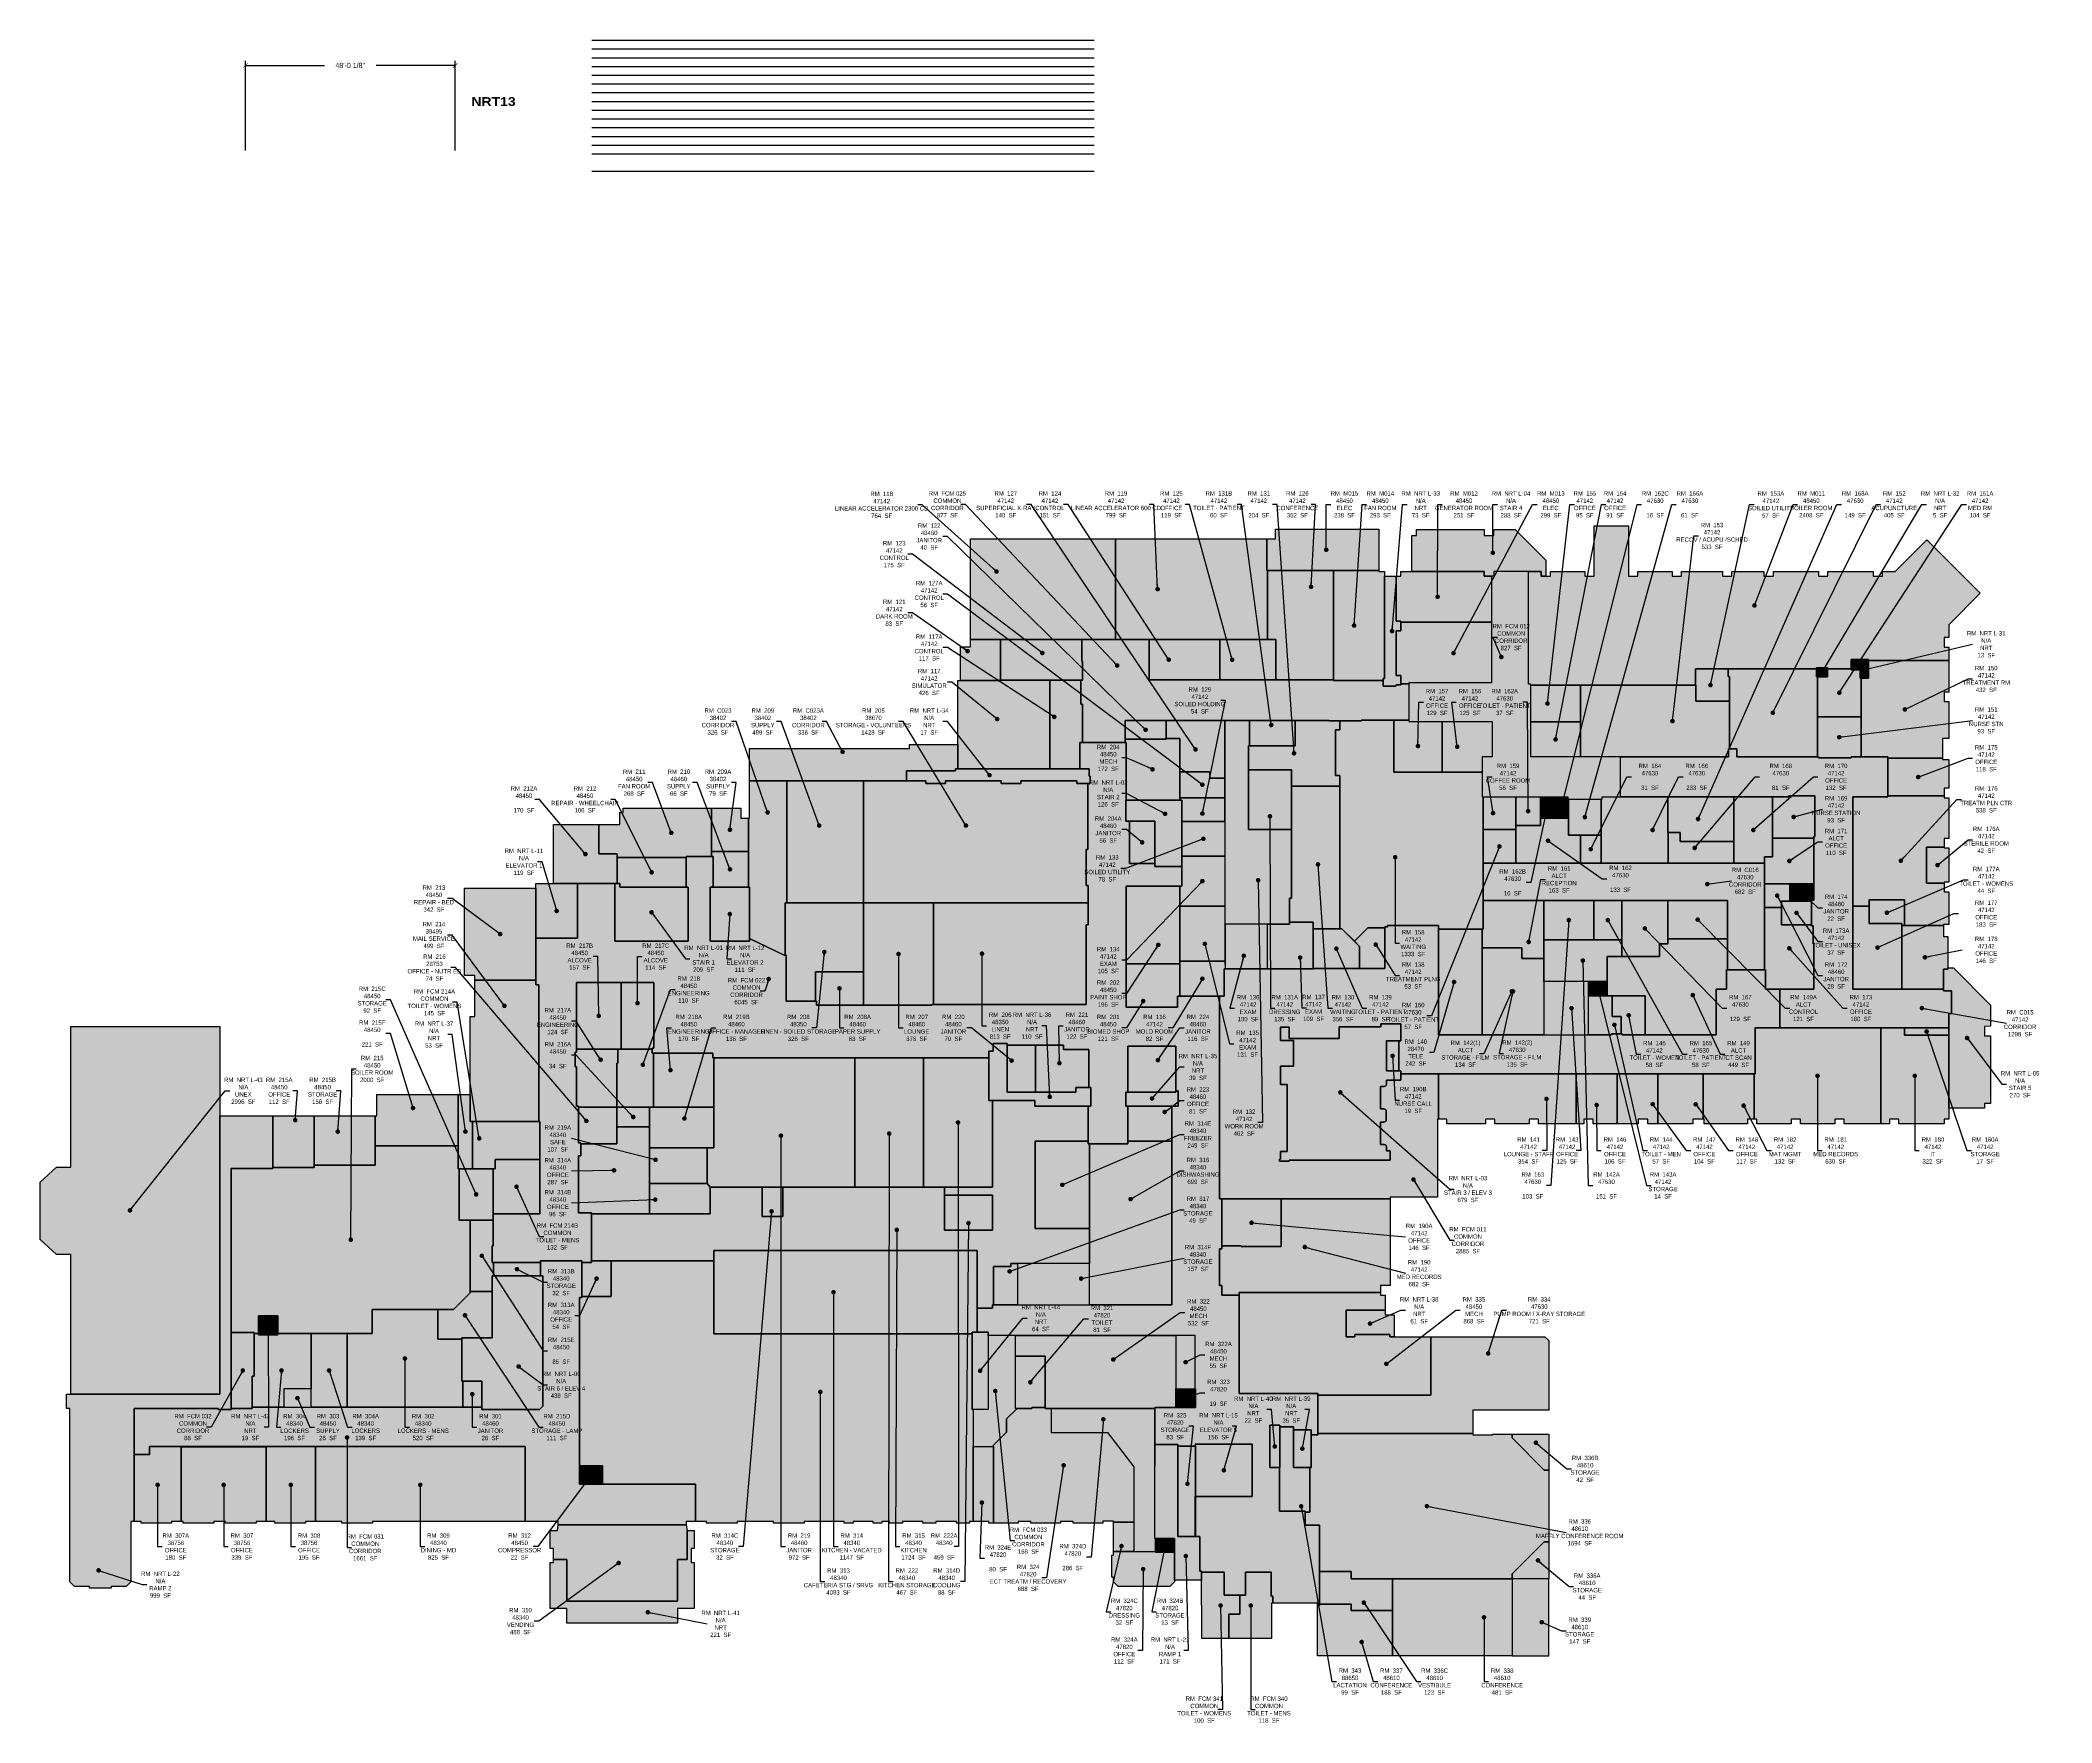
# Model space of a CAD drawing. Header units: inches. Extents: x -72 to 5454, y -365 to 4257.
import ezdxf

# ---------------------------------------------------------------- set-up
doc = ezdxf.new("R2010")
doc.units = ezdxf.units.IN
doc.header["$LTSCALE"] = 48
doc.header["$MEASUREMENT"] = 0
doc.layers.get('Defpoints').update_dxf_attribs({"color": 31})
for name, color, linetype in [('0-LABEL', 3, 'Continuous'), ('1-NRT', 200, 'Continuous'), ('1-NRT-PTN', 253, 'Continuous'), ('2-BCM', 140, 'Continuous'), ('2-BCM-PTN', 250, 'Continuous'), ('3-FCM', 190, 'Continuous'), ('3-FCM-PTN', 9, 'Continuous'), ('4-OCC', 6, 'Continuous'), ('4-OCC-PTN', 95, 'Continuous'), ('4-VACANT', 60, 'Continuous'), ('T-5', 5, 'Continuous'), ('T-8', 8, 'Continuous'), ('X-REF', 8, 'Continuous')]:
    doc.layers.add(name, color=color, linetype=linetype)
doc.layers.add('question', color=135, linetype='Continuous', plot=False)
doc.layers.add('T-VWPRT', color=1, linetype='Continuous', plot=False)
doc.styles.add('ArialB', font='')
doc.styles.add('ArialN', font='ARIALN.TTF')
doc.styles.get('ArialB').set_extended_font_data('Arial Black')
doc.dimstyles.new('AB-200', dxfattribs={"dimscale": 200, "dimtxt": 0.070312, "dimasz": 0.0625, "dimexe": 0.0625, "dimexo": 0.125, "dimgap": 0.1875, "dimtad": 0, "dimdec": 4, "dimrnd": 0.0625, "dimzin": 0, "dimdsep": 46, "dimlunit": 4, "dimtxsty": 'ArialN', "dimblk": 'ARCHTICK', "dimcen": 0.0625, "dimclrd": 256, "dimclre": 256, "dimclrt": 256, "dimadec": 0, "dimazin": 0, "dimtfac": 1, "dimtdec": 4, "dimtofl": 0, "dimtmove": 2, "dimatfit": 3, "dimldrblk": 'DOT', "dimfxl": 0, "dimfrac": 2, "dimtolj": 1, "dimtzin": 0, "dimlwd": -1, "dimlwe": -1, "dimarcsym": 0})

# ---------------------------------------------------------------- blocks, each defined once
blk = doc.blocks.new('_ArchTick')
at = {"const_width": 0.15}
blk.add_lwpolyline([(-0.5, -0.5), (0.5, 0.5)], dxfattribs=at)
blk = doc.blocks.new('*D9')
at = {"layer": '0-LABEL'}
for p, q in [((491.6, 3954), (491.6, 4200.2)), ((1067.7, 3954), (1067.7, 4200.2)), ((491.6, 4187.7), (708.6, 4187.7)), ((1067.7, 4187.7), (850.6, 4187.7))]:
    blk.add_line(p, q, dxfattribs=at)
at = {"layer": 'Defpoints', "color": 0}
for p in [(1067.7, 4187.7), (491.6, 3929), (1067.7, 3929)]:
    blk.add_point(p, dxfattribs=at)
at = {"layer": '0-LABEL', "xscale": 12.5, "yscale": 12.5, "zscale": 12.5, "rotation": 180}
blk.add_blockref('_ArchTick', (491.6, 4187.7), dxfattribs=at)
at = {"layer": '0-LABEL', "xscale": 12.5, "yscale": 12.5, "zscale": 12.5}
blk.add_blockref('_ArchTick', (1067.7, 4187.7), dxfattribs=at)
at = {"layer": '0-LABEL', "insert": (779.6, 4187.7), "char_height": 14.062, "attachment_point": 5, "style": 'ArialN'}
blk.add_mtext('\\A1;48\'-0 1/8"', dxfattribs=at)
blk = doc.blocks.new('_Dot')
at = {"lineweight": -2}
blk.add_line((-0.5, 0), (-1, 0), dxfattribs=at)
at = {"const_width": 0.5}
blk.add_lwpolyline([(-0.25, 0, 1), (0.25, 0, 1)], format="xyb", close=True, dxfattribs=at)

msp = doc.modelspace()

# ---------------------------------------------------------------- hatches: boundary and pattern name
at = {"layer": '1-NRT-PTN'}
for points in [[(3696.5, 2798), (3696.5, 2896), (3709.5, 2896), (3709.5, 2913), (3895.5, 2913), (3895.5, 2896), (3921.5, 2896), (3921.5, 2913), (3980.13831, 2913), (4064.5, 2829.13444), (4064.5, 2785), (4051.5, 2785), (4051.5, 2798), (3921.5, 2798), (3921.5, 2785), (3895.5, 2785), (3895.5, 2798)], [(3653.5, 2785), (3653.5, 2661), (3666.5, 2661), (3666.5, 2635), (3653.5, 2635), (3653.5, 2512), (3666.5, 2512), (3666.5, 2486), (3653.5, 2486), (3652.5, 2482.375), (3617.3414, 2482.375), (3617.3414, 2503.5), (3621.05778, 2503.5), (3621.05799, 2785)], [(4950.9998, 2556), (4950.9998, 2504.125), (4927.7498, 2504.125), (4927.7498, 2527.375), (4903.5, 2527.375), (4903.5, 2556)], [(4838.75, 2508.125), (4808.4999, 2508.125), (4808.4999, 2533.375), (4838.75, 2533.375)], [(2812.5, 2215.5), (2775.5, 2215.5), (2775.5, 2222.5), (2622.5, 2222.5), (2622.5, 2215.5), (2568.5, 2215.5), (2568.5, 2222.5), (2415.5, 2222.5), (2415.5, 2215.5), (2361.5, 2215.5), (2361.5, 2222.5), (2308.3428, 2222.5), (2308.3428, 2250.25), (2442.34278, 2250.25), (2442.34278, 2255.3749), (2784.59, 2255.3749), (2810.09, 2255.3749), (2810.09, 2235.5), (2812.5, 2235.5)], [(2990.5, 1987.5), (2990.5, 2111.5), (2910.5, 2111.5), (2910.5, 2169.5), (3064.37514, 2169.5), (3064.37516, 1987.5)], [(1289.85329, 1940.02258), (1403.85329, 1940.02258), (1403.85329, 1790.02258), (1289.85329, 1790.02258)], [(1506.5, 1782.5), (1506.5, 1940.02258), (1520.5, 1940.02258), (1520.5, 1930.5), (1708.5, 1930.5), (1708.5, 1782.5)], [(1768.5, 1930.5), (1876.5, 1930.5), (1876.5, 1782.5), (1768.5, 1782.5)], [(5269.5, 1323), (5171.5, 1323), (5171.5, 1582.99993), (5179.2498, 1582.99993), (5179.2498, 1645.24995), (5156.9998, 1645.24995), (5156.9998, 1705.5), (5168.9998, 1705.5), (5168.9998, 1709.24172), (5184.5, 1709.24172), (5286.5, 1606.63831), (5286.5, 1548.29042), (5269.5, 1548), (5269.5, 1522), (5286.5, 1522), (5286.5, 1336), (5269.5, 1336)], [(421, 1547.5), (421, 537.5), (12, 537.5), (12, 921.5), (-27.30819, 921.5), (-72, 962.75397), (-72, 1120.24603), (-27.30819, 1161.5), (12, 1161.5), (12, 1547.5)], [(2814.86326, 1329), (2661, 1329), (2661, 1344), (2534.5, 1344), (2534.5, 1480), (2546.5, 1480), (2546.5, 1500.5), (2584.5, 1500.5), (2584.5, 1367.5), (2772.86326, 1367.5), (2772.86326, 1380.5), (2814.86326, 1380.5)], [(1076, 1361), (1109.27894, 1361), (1109.27894, 1286.98386), (1116, 1286.98386), (1116, 1157), (1076, 1157)], [(3054.5, 1329), (2910.5, 1329), (2910.5, 1367.5), (3048, 1367.5), (3048, 1371), (3054.5, 1371)], [(0, 498.5), (0, 537.5), (421, 537.5), (421, 1302), (567, 1302), (567, 1157.5), (453, 1157.5), (453, 495.5), (417, 495.5), (417, 498.5), (186, 498.5), (186, 188), (177, 188), (177, 21.88864), (164.21834, 9), (122.97313, 9), (123, 4.5), (62.97313, 4.5), (62.97313, 9), (21.72792, 9), (9, 21.72792), (9, 498.5)], [(1308.5, 863), (1308.5, 504.5), (1299.5, 495.5), (1141, 495.5), (1141, 573.5), (1086, 573.5), (1086, 692), (1170, 692), (1170, 863)], [(528, 753), (581, 753), (581, 701), (528, 701)], [(3647.5, 695), (3635.5, 695), (3635.5, 701.5), (3539.5, 701.5), (3539.5, 695), (3515.5, 695), (3515.5, 768), (3623.5, 768), (3623.5, 756), (3647.5, 756)], [(2532, 495.5), (2488.5, 495.5), (2488.5, 708), (2532, 708)], [(3306, 452), (3333.5, 452), (3333.5, 336), (3306, 336)], [(2990.5, 399.5), (3053.5, 399.5), (3053.5, 147), (3113.5, 147), (3113.5, 51.5), (3118, 51.5), (3118, 27), (3044.5, 27), (3044.5, 141), (2990.5, 141)], [(3101.63867, 400.5), (3258, 400.5), (3258, 256.5), (3101.63867, 256.5)], [(3371.5, 440), (3419.5, 440), (3419.5, 336), (3371.5, 336)], [(1338, 83.5), (1375, 83.5), (1375, -31.5), (1679, -31.5), (1679, 83.5), (1704.99135, 83.5), (1704.99135, 163), (1725, 163), (1725, 113.5), (1716, 113.5), (1716, 75.5), (1725, 75.5), (1725, -51.5), (1679, -51.5), (1679, -91.5), (1375, -91.5), (1375, -51.5), (1329, -51.5), (1329, 75.5), (1338, 75.5)]]:
    msp.add_hatch(color=256, dxfattribs=at).paths.add_polyline_path(points)
h = msp.add_hatch(color=256, dxfattribs=at)
edge = h.paths.add_edge_path()
edge.add_line((3636.5, 1180), (3359.5, 1180))
edge.add_line((3359.5, 1180), (3359.5, 1177.75))
edge.add_line((3359.5, 1177.75), (3333, 1177.75))
edge.add_line((3333, 1177.75), (3333, 1183))
edge.add_line((3333, 1183), (3335.5, 1183))
edge.add_line((3335.5, 1183), (3335.5, 1204))
edge.add_line((3335.5, 1204), (3353.5, 1204))
edge.add_line((3353.5, 1204), (3353.5, 1388))
edge.add_line((3353.5, 1388), (3335.5, 1388))
edge.add_line((3335.5, 1388), (3335.5, 1438.78027))
edge.add_line((3335.5, 1438.78027), (3371.5, 1438.78027))
edge.add_line((3371.5, 1438.78027), (3371.5, 1509))
edge.add_line((3371.5, 1509), (3335.5, 1509))
edge.add_line((3335.5, 1509), (3335.5, 1546))
edge.add_line((3335.5, 1546), (3359.5, 1546))
edge.add_line((3359.5, 1546), (3359.5, 1515))
edge.add_line((3359.5, 1515), (3496.65882, 1515))
edge.add_line((3496.65882, 1515), (3496.65882, 1546.34759))
edge.add_line((3496.65882, 1546.34759), (3611.49969, 1546.34759))
edge.add_line((3611.49969, 1546.34759), (3611.49969, 1555.37498))
edge.add_line((3611.49969, 1555.37498), (3666.5, 1555.37498))
edge.add_line((3666.5, 1555.37498), (3666.5, 1508))
edge.add_line((3666.5, 1508), (3626.5, 1508))
edge.add_line((3626.5, 1508), (3626.5, 1426))
edge.add_line((3626.5, 1426), (3666.5, 1426))
edge.add_line((3666.5, 1426), (3666.5, 1400))
edge.add_line((3666.5, 1400), (3626.66786, 1400))
edge.add_line((3626.66786, 1400), (3626.66786, 1389))
edge.add_arc((3620.66786, 1389), 6, -90, 0, ccw=False)
edge.add_line((3620.66786, 1383), (3610.5, 1383))
edge.add_line((3610.5, 1383), (3610.5, 1321.14232))
edge.add_line((3610.5, 1321.14232), (3619.83571, 1321.14232))
edge.add_arc((3619.83571, 1315.14232), 6, 0, 90, ccw=False)
edge.add_line((3625.83571, 1315.14232), (3625.83571, 1291.14232))
edge.add_arc((3619.83571, 1291.14232), 6, -90, 0, ccw=False)
edge.add_line((3619.83571, 1285.14232), (3610.5, 1285.14232))
edge.add_line((3610.5, 1285.14232), (3610.5, 1223.28465))
edge.add_line((3610.5, 1223.28465), (3620.66786, 1223.28465))
edge.add_arc((3620.66786, 1217.28465), 6, 0, 90, ccw=False)
edge.add_line((3626.66786, 1217.28465), (3626.66786, 1206))
edge.add_line((3626.66786, 1206), (3636.5, 1206))
edge.add_line((3636.5, 1206), (3636.5, 1180))
at = {"layer": '3-FCM-PTN'}
for points in [[(4023.2499, 2288), (4023.2499, 2488.375), (4017, 2488.375), (4017, 2798), (3921.5, 2798), (3921.5, 2785), (3915.5, 2785), (3915.5, 2492), (3688.4998, 2492), (3688.4998, 2385.75), (3916.74988, 2385.75), (3916.74988, 2288), (3889.74988, 2288), (3889.74989, 2178.75), (4124.4999, 2178.75), (4124.4999, 2172), (4218.9999, 2172), (4218.9999, 2178.75001), (4269.6249, 2178.75001), (4269.62489, 2288.00002)], [(2791.09, 2328), (2791.09, 2432.9375), (2787.2151, 2432.9375), (2787.215, 2498.68754), (2791.703, 2498.68754), (2791.703, 2550.74995), (2789.953, 2550.74995), (2789.953, 2611), (2974.4175, 2611), (2974.4175, 2550.7499), (2974.4175, 2499.5), (3481.4954, 2499.5), (3481.4954, 2497.75005), (3617.34133, 2497.75069), (3617.34133, 2482.375), (3652.5, 2482.375), (3653.5, 2486), (3666.5, 2486), (3666.5, 2489), (3688.4998, 2489), (3688.4998, 2389.375), (3640.4998, 2389.375), (3640.4998, 2388.875), (3600.33811, 2388.87417), (3558.2941, 2388.875), (3557.2941, 2387), (3469.23278, 2387.00001), (3469.23278, 2388.50001), (2908.8812, 2388.5031), (2908.8812, 2328)], [(3167.50112, 1630.50003), (3167.5, 1073.75), (3174.5, 1073.75), (3174.5, 937), (3168.10829, 937), (3168.10829, 836), (3174.5, 836), (3174.5, 810), (3222, 810), (3222, 539), (3438, 539), (3438, 426), (3419.5, 426), (3419.5, 440), (3371.5, 440), (3371.5, 448), (3333.5, 448), (3333.5, 452), (3306, 452), (3306, 448), (3306, 336), (3333, 336), (3333, 216), (3403, 216), (3403, 177.5), (3443, 177.5), (3443, -42.5), (3437.5, -42.5), (3437.5, -36.5), (3314.25, -36.5), (3314.25, -17), (3310, -17), (3310, 48.25), (3239.5, 48.25), (3239.5, -14.75), (3181, -14.75), (3181, 48.25), (3118, 48.25), (3118, 51.5), (3113.5, 51.5), (3113.5, 147), (3101.5, 147), (3101.5, 256.5), (3258, 256.5), (3258, 400.5), (3101.5, 400.5), (3101.5, 394.5), (3053.5, 394.5), (3053.5, 399.5), (3001.5, 399.5), (2990.5, 399.5), (2990.5, 501), (3102, 501), (3102, 549), (3101.5, 549), (3101.5, 699), (2532, 699), (2532, 708), (2502, 708), (2502, 774), (2544, 774), (2544, 783), (3036.5, 783), (3036.5, 1329), (3054.5, 1329), (3054.5, 1371), (3048, 1371), (3048, 1494), (2916.5, 1494), (2916.5, 1367.5), (2910.5, 1367.5), (2910.5, 1329), (2916, 1329), (2916, 1225), (2806.86326, 1225), (2806.86326, 1329), (2814.86326, 1329), (2814.86326, 1380.5), (2808.86326, 1380.5), (2808.86326, 1484.5), (2739.5, 1484.5), (2739.5, 1496.5), (2584.5, 1496.5), (2584.5, 1500.5), (2546.5, 1500.5), (2546.5, 1480), (2534.5, 1480), (2534.5, 1462), (1864.5, 1462), (1775.5, 1462), (1775.5, 1474), (1609.5, 1474), (1609.5, 1488), (1614, 1488), (1614, 1668.5), (1401, 1668.5), (1401, 1477.5), (1398, 1477.5), (1398, 1437), (1401, 1437), (1401, 1329), (1407, 1329), (1407, 1228), (1413, 1228), (1413, 1192), (1407, 1192), (1407, 1036), (1443, 1036), (1443, 899), (1416, 899), (1416, 904), (1302.5, 904), (1302.5, 899), (1170, 899), (1170, 945), (1172.5, 945), (1172.5, 1033), (1300.5, 1033), (1300.5, 1286.98386), (1297.5, 1286.98386), (1297.5, 1662.5), (1289.85329, 1662.5), (1289.85329, 1790.02258), (1403.85329, 1790.02258), (1403.85329, 1940.02258), (1506.5, 1940.02258), (1506.5, 1782.5), (1708.5, 1782.5), (1708.5, 1930.5), (1702.5, 1930.5), (1702.5, 2014.5), (1776.5, 2014.5), (1776.5, 1930.5), (1768.5, 1930.5), (1768.5, 1782.5), (1876.5, 1782.5), (1876.5, 1789.15267), (1971.5, 1743.65267), (1977.5, 1743.65267), (1977.5, 1619.5), (1977.5, 1617.5), (2061, 1617.5), (2061, 1606.5), (2377.5, 1606.5), (2377.5, 1608.5), (2801.5, 1608.5), (2801.5, 1826.5), (2807.5, 1826.5), (2807.5, 1935), (2801.5, 1935), (2801.5, 2033.5), (2806.5, 2033.5), (2806.5, 2215.5), (2812.5, 2215.5), (2812.5, 2235.5), (2810.09, 2235.5), (2810.09, 2255.3749), (2784.59, 2255.3749), (2784.59, 2328), (2911.3402, 2328), (2911.3402, 2169.5), (2910.5, 2169.5), (2910.5, 2111.5), (2920.5, 2111.5), (2920.5, 1995.5), (2990.5, 1995.5), (2990.5, 1987.5), (3064.37516, 1987.49999), (3064.37515, 1933.5), (2911.33965, 1933.5), (2911.33965, 1600.58567), (3052.8749, 1600.58567), (3052.8749, 1630.5001)], [(1300.5, 1182), (1177.5, 1182), (1177.5, 1157), (1116, 1157), (1116, 1286.98386), (1300.5, 1286.98386)], [(1177.5, 1182), (1300.5, 1182), (1300.5, 1033), (1172.5, 1033), (1172.5, 1157), (1177.5, 1157)], [(1308.5, 863), (1302.5, 863), (1302.5, 904), (1416, 904), (1416, 803), (1410, 803), (1410, 290), (1728, 290), (1728, 188), (1703, 188), (1703, 179), (1351, 179), (1351, 188), (1260, 188), (1260, 393.5), (228, 393.5), (228, 372), (186, 372), (186, 498.5), (417, 498.5), (417, 495.5), (453, 495.5), (453, 498.5), (510, 498.5), (510, 501.5), (1141, 501.5), (1141, 495.5), (1299.5, 495.5), (1308.5, 504.5)], [(453, 498.5), (453, 707), (516, 707), (516, 587.15466), (510, 587.15466), (510, 498.5)], [(3118, 48.25), (3181, 48.25), (3181, -14.75), (3223.75, -14.75), (3223.75, -66.75), (3193.25, -66.75), (3193.25, -134), (3119, -134)], [(3193.25, -134), (3193.25, -66.75), (3223.75, -66.75), (3223.75, -14.75), (3239.5, -14.75), (3239.5, 48.25), (3310, 48.25), (3310, -17), (3314.25, -17), (3314.25, -36.5), (3311, -36.5), (3311, -134)]]:
    msp.add_hatch(color=256, dxfattribs=at).paths.add_polyline_path(points)
h = msp.add_hatch(color=256, dxfattribs=at)
h.dxf.hatch_style = 1
edge = h.paths.add_edge_path()
edge.add_line((4639.74989, 1417.375), (3666.5, 1417.3749))
edge.add_line((3666.5, 1417.3749), (3666.5, 1426))
edge.add_line((3666.5, 1426), (3660.2498, 1426))
edge.add_line((3660.2498, 1426), (3660.2498, 1508))
edge.add_line((3660.2498, 1508), (3666.5, 1508))
edge.add_line((3666.5, 1508), (3666.5, 1555.37498))
edge.add_line((3666.5, 1555.37498), (3611.49969, 1555.37498))
edge.add_line((3611.49969, 1555.37498), (3611.49969, 1546.34759))
edge.add_line((3611.49969, 1546.34759), (3496.65882, 1546.34759))
edge.add_line((3496.65882, 1546.34759), (3496.65882, 1515))
edge.add_line((3496.65882, 1515), (3359.5, 1515))
edge.add_line((3359.5, 1515), (3359.5, 1546))
edge.add_line((3359.5, 1546), (3335.5, 1546))
edge.add_line((3335.5, 1546), (3335.5, 1509))
edge.add_line((3335.5, 1509), (3371.5, 1509))
edge.add_line((3371.5, 1509), (3371.5, 1438.78027))
edge.add_line((3371.5, 1438.78027), (3335.5, 1438.78027))
edge.add_line((3335.5, 1438.78027), (3335.5, 1388))
edge.add_line((3335.5, 1388), (3353.5, 1388))
edge.add_line((3353.5, 1388), (3353.5, 1204))
edge.add_line((3353.5, 1204), (3335.5, 1204))
edge.add_line((3335.5, 1204), (3335.5, 1183))
edge.add_line((3335.5, 1183), (3333, 1183))
edge.add_line((3333, 1183), (3333, 1177.75))
edge.add_line((3333, 1177.75), (3359.5, 1177.75))
edge.add_line((3359.5, 1177.75), (3359.5, 1180))
edge.add_line((3359.5, 1180), (3636.5, 1180))
edge.add_line((3636.5, 1180), (3636.5, 1206))
edge.add_line((3636.5, 1206), (3626.66786, 1206))
edge.add_line((3626.66786, 1206), (3626.66786, 1217.28465))
edge.add_arc((3620.66786, 1217.28465), 6, 0, 90)
edge.add_line((3620.66786, 1223.28465), (3610.5, 1223.28465))
edge.add_line((3610.5, 1223.28465), (3610.5, 1285.14232))
edge.add_line((3610.5, 1285.14232), (3619.83571, 1285.14232))
edge.add_arc((3619.83571, 1291.14232), 6, 270, 360)
edge.add_line((3625.83571, 1291.14232), (3625.83571, 1315.14232))
edge.add_arc((3619.83571, 1315.14232), 6, 0, 90)
edge.add_line((3619.83571, 1321.14232), (3610.5, 1321.14232))
edge.add_line((3610.5, 1321.14232), (3610.5, 1383))
edge.add_line((3610.5, 1383), (3620.66786, 1383))
edge.add_arc((3620.66786, 1389), 6, 270, 360)
edge.add_line((3626.66786, 1389), (3626.66786, 1400))
edge.add_line((3626.66786, 1400), (3666.5, 1400))
edge.add_line((3666.5, 1400), (3666.5, 1417.35929))
edge.add_line((3666.5, 1417.35929), (3769.2498, 1417.35929))
edge.add_line((3769.2498, 1417.35929), (3769.2498, 1293))
edge.add_line((3769.2498, 1293), (3766.5, 1293))
edge.add_line((3766.5, 1293), (3766.49981, 1079.0003))
edge.add_line((3766.49981, 1079.0003), (3636.4999, 1078.9999))
edge.add_line((3636.4999, 1078.9999), (3636.4999, 1073.75))
edge.add_line((3636.4999, 1073.75), (3167.5, 1073.75))
edge.add_line((3167.5, 1073.75), (3167.50112, 1630.50003))
edge.add_line((3167.50112, 1630.50003), (3180.375, 1630.5))
edge.add_line((3180.375, 1630.5), (3180.375, 1706.5))
edge.add_line((3180.375, 1706.5), (3425.06255, 1706.5))
edge.add_line((3425.06255, 1706.5), (3425.06255, 1706.875))
edge.add_line((3425.06255, 1706.875), (3622, 1706.875))
edge.add_line((3622, 1706.875), (3622, 1821))
edge.add_line((3622, 1821), (3629.5231, 1821))
edge.add_line((3629.5231, 1821), (3629.5231, 1825))
edge.add_line((3629.5231, 1825), (3769.64753, 1825))
edge.add_line((3769.64753, 1825), (3769.64753, 1524.87494))
edge.add_line((3769.64753, 1524.87494), (4245.2499, 1524.62492))
edge.add_line((4245.2499, 1524.62492), (4245.2499, 1527.37489))
edge.add_line((4245.2499, 1527.37489), (4274.4999, 1527.37489))
edge.add_line((4274.4999, 1527.37489), (4274.4999, 1524.62494))
edge.add_line((4274.4999, 1524.62494), (4532.4999, 1524.62494))
edge.add_line((4532.4999, 1524.62494), (4532.4999, 1650.49995))
edge.add_line((4532.4999, 1650.49995), (4560.9999, 1650.49995))
edge.add_line((4560.9999, 1650.49995), (4560.9999, 1703.7499))
edge.add_line((4560.9999, 1703.7499), (4668.24997, 1703.75))
edge.add_line((4668.24997, 1703.75), (4668.24997, 1650.5))
edge.add_line((4668.24997, 1650.5), (4707.6798, 1650.49999))
edge.add_line((4707.6798, 1650.49999), (4707.6798, 1544.24996))
edge.add_line((4707.6798, 1544.24996), (4639.7499, 1544.24996))
edge.add_line((4639.7499, 1544.24996), (4639.74989, 1417.375))
h = msp.add_hatch(color=256, dxfattribs=at)
h.dxf.hatch_style = 1
h.paths.add_polyline_path([(2532, 495.5), (2491.5, 495.5), (2491.5, 393.5), (2547, 393.5), (2547, 397.5), (2583, 433.5), (2583, 469.5), (2612, 498.5), (2607, 498.5), (2607, 699), (2532, 699)])
at = {"layer": '4-OCC-PTN'}
for color, points in [(52, [(2882.2006, 2611), (2483.6251, 2611), (2483.6251, 2886.875), (2882.20219, 2886.87505)]), (52, [(2882.20219, 2886.87505), (3298.2463, 2886.87505), (3298.2463, 2800.375), (3299.9964, 2800.375), (3299.9964, 2611), (2882.20219, 2611)]), (55, [(3605.8669, 2800.375), (3298.2463, 2800.375), (3298.2463, 2886.87505), (3321.8087, 2886.87505), (3321.8087, 2914.0001), (3605.8669, 2914)]), (55, [(5171.5, 2553), (4950.9998, 2553), (4950.9998, 2556), (4903.5, 2556), (4903.5, 2530.375), (4838.75, 2530.375), (4838.75, 2533.375), (4808.4999, 2533.375), (4808.4999, 2530.375), (4475.81245, 2530.375), (4475.81245, 2485.375), (4023.2499, 2485.375), (4023.2499, 2488.375), (4017, 2488.375), (4017, 2798), (4051.5, 2798), (4051.5, 2785), (4077.5, 2785), (4077.5, 2798), (4171.5, 2798), (4171.5, 2785), (4197.5, 2785), (4197.5, 2923), (4291.5, 2923), (4291.5, 2785), (4317.5, 2785), (4317.5, 2798), (4411.5, 2798), (4411.5, 2785), (4437.5, 2785), (4437.5, 2798), (4549.5, 2798), (4549.5, 2785), (4575.5, 2785), (4575.5, 2798), (4663.5, 2798), (4663.5, 2785), (4689.5, 2785), (4689.5, 2798), (4813.5, 2798), (4813.5, 2785), (4839.5, 2785), (4839.5, 2798), (4963.5, 2798), (4963.5, 2785), (4989.5, 2785), (4989.5, 2798), (5024.60547, 2798), (5111.36035, 2884.75488), (5258.11522, 2738), (5171.5, 2651.38478), (5171.5, 2616), (5158.5, 2616), (5158.5, 2590), (5171.5, 2590)]), (52, [(3481.4954, 2499.5), (3322.6839, 2499.5), (3322.6839, 2611), (3299.9964, 2611), (3299.9964, 2800.375), (3481.4954, 2800.375)]), (55, [(3617.34133, 2497.75069), (3481.4954, 2497.75005), (3481.4954, 2800.375), (3605.8669, 2800.375), (3605.8669, 2797.1251), (3621.058, 2797.1251), (3621.05778, 2503.5001), (3617.3413, 2503.5001)]), (55, [(3915.5, 2658), (3666.5, 2658), (3666.5, 2661), (3653.5, 2661), (3653.5, 2785), (3666.5, 2785), (3666.5, 2798), (3895.5, 2798), (3895.5, 2785), (3915.5, 2785)]), (55, [(3915.5, 2658), (3915.5, 2492), (3688.4998, 2492), (3688.4998, 2489), (3666.5, 2489), (3666.5, 2512), (3653.5, 2512), (3653.5, 2635), (3666.5, 2635), (3666.5, 2658)]), (52, [(2566.113, 2498.6875), (2563.488, 2498.6875), (2563.488, 2497.6875), (2456, 2497.6875), (2456, 2590.5), (2483.6251, 2590.5), (2483.6251, 2611), (2566.113, 2611)]), (52, [(2791.703, 2498.68754), (2566.113, 2498.6875), (2566.113, 2611), (2789.953, 2611), (2789.953, 2550.74995), (2791.703, 2550.74995)]), (52, [(2974.4175, 2611), (3169.1673, 2611), (3169.1673, 2499.5), (2974.4175, 2499.5)]), (52, [(3169.1673, 2611), (3322.6839, 2611), (3322.6839, 2499.5), (3169.1673, 2499.5)]), (52, [(5154.4998, 2284.37501), (5003.7499, 2284.37501), (5003.7499, 2288.00002), (4930.3748, 2288), (4930.3748, 2504.125), (4950.9998, 2504.125), (4950.9998, 2553), (5171.5, 2553), (5171.5, 2466), (5158.5, 2466), (5158.5, 2440), (5171.5, 2440), (5171.5, 2338.62499), (5154.4998, 2338.62499)]), (52, [(2701.96503, 2255.3749), (2449.17139, 2255.3749), (2449.17139, 2497.6875), (2563.488, 2497.6875), (2563.488, 2498.6875), (2701.96503, 2498.68754), (2701.96503, 2255.3749)]), (52, [(2784.59, 2255.3749), (2701.96503, 2255.3749), (2701.96503, 2498.68754), (2787.215, 2498.68754), (2787.2151, 2432.9375), (2791.09, 2432.9375), (2791.09, 2328), (2784.59, 2328)]), (52, [(4564.99994, 2530.375), (4564.99994, 2509.37503), (4568.87493, 2509.37503), (4568.87493, 2441.37501), (4476.2499, 2441.375), (4476.2499, 2485.375), (4475.81245, 2485.375), (4475.81245, 2530.375)]), (52, [(4811.1249, 2508.125), (4811.12493, 2288.00004), (4589.49993, 2288.00004), (4589.49993, 2310.00005), (4568.87493, 2310.00005), (4568.87493, 2509.37503), (4564.99994, 2509.37503), (4564.99994, 2530.375), (4808.4999, 2530.375), (4808.4999, 2508.125)]), (52, [(4930.3748, 2504.125), (4930.3748, 2398.625), (4811.1249, 2398.625), (4811.1249, 2508.125), (4838.75, 2508.125), (4838.75, 2530.375), (4903.5, 2530.375), (4903.5, 2527.375), (4927.7498, 2527.375), (4927.7498, 2504.125)]), (52, [(4023.2499, 2485.375), (4159.3749, 2485.375), (4159.3749, 2384.375), (4023.2499, 2384.375)]), (52, [(4159.3749, 2288), (4159.3749, 2485.375), (4476.2499, 2485.375), (4476.2499, 2441.375), (4568.87493, 2441.37501), (4568.87493, 2310.00005), (4566.24993, 2310.00005), (4566.24993, 2288.00004)]), (201, [(2908.8812, 2388.5031), (3021.1251, 2388.5031), (3021.1251, 2337.00005), (2908.8812, 2337.00005)]), (52, [(3058.62502, 2247.37507), (3058.62502, 2338.75035), (3021.1251, 2338.75035), (3021.1251, 2388.50248), (3183.00006, 2388.50159), (3183.00006, 2229.37507), (3141.75006, 2229.37507), (3141.75006, 2247.37507)]), (52, [(3360.5623, 1834.62495), (3360.5623, 1829.12505), (3183.01754, 1829.125), (3183.00006, 2388.50159), (3250.6875, 2388.50139), (3250.6875, 2318.37501), (3247.3125, 2318.37501), (3247.3125, 2089.12501), (3365.43751, 2089.12501), (3365.4377, 1899.75005), (3360.5625, 1899.75005)]), (52, [(3365.43751, 2207.87501), (3365.43751, 2253.12501), (3247.3125, 2253.12501), (3247.3125, 2318.37501), (3375.56233, 2318.37501), (3375.56233, 2388.50053), (3469.23278, 2388.50001), (3469.23278, 2387.00001), (3498.25, 2387.00001), (3498.25, 2362.99998), (3486.25, 2363), (3486.25, 2237), (3498.25, 2237), (3498.25, 2207.87501)]), (52, [(3250.6875, 2388.50122), (3375.56233, 2388.50122), (3375.56233, 2318.37501), (3250.6875, 2318.37501)]), (52, [(3622, 1818.375), (3575.0874, 1818.375), (3538.37523, 1781.66282), (3503.66275, 1816.375), (3498.2501, 1816.37499), (3498.25, 2237), (3486.25, 2237), (3486.25, 2363), (3498.25, 2362.99998), (3498.25, 2387.00001), (3557.2941, 2387), (3558.2941, 2388.875), (3640.4998, 2388.875), (3640.4998, 2389.375), (3647.01145, 2389.375), (3647.01145, 2246.625), (3889.74988, 2246.625), (3889.74989, 2178.75), (3892.37489, 2178.75), (3892.37489, 1996.125), (3892.62494, 1814.99995), (3769.64753, 1814.99995), (3769.64753, 1825), (3629.5231, 1825), (3629.5231, 1821), (3622, 1821)]), (52, [(3779.2499, 2246.625), (3647.01145, 2246.625), (3647.01145, 2389.375), (3688.4998, 2389.375), (3688.4998, 2385.75), (3779.2499, 2385.75)]), (52, [(3779.2499, 2246.625), (3779.2499, 2385.75), (3916.74988, 2385.75), (3916.74988, 2288), (3889.74988, 2288), (3889.74988, 2246.625)]), (52, [(4023.2499, 2384.375), (4159.3749, 2384.375), (4159.3749, 2288), (4023.2499, 2288)]), (52, [(4930.3748, 2398.625), (4930.37483, 2288), (4902.99981, 2287.99999), (4902.9998, 2286), (4813.74993, 2286.00004), (4813.74993, 2288.00004), (4811.12493, 2288.00004), (4811.1249, 2398.625)]), (18, [(1876.5, 2222.5), (1876.5, 2311.5), (2316.3427, 2311.5), (2316.3427, 2322), (2449.17139, 2322), (2449.17139, 2255.3749), (2442.34278, 2255.3749), (2442.34278, 2250.25), (2308.3428, 2250.25), (2308.3428, 2222.5)]), (55, [(2908.8812, 2328), (2908.8812, 2337.0001), (3021.1251, 2337.00005), (3021.1251, 2338.75035), (3058.62502, 2338.75035), (3058.62502, 2169.5), (2911.3402, 2169.5), (2911.3402, 2328)]), (52, [(4908.2498, 1650.49995), (5156.9998, 1650.49995), (5156.9998, 1645.24995), (5179.2498, 1645.24995), (5179.2498, 1582.99993), (5171.5, 1582.99993), (5171.5, 1544.24996), (4707.6798, 1544.24996), (4707.6798, 1650.49999), (4800.9999, 1650.49995), (4800.9999, 1777.25), (4799, 1777.25), (4799, 1824.5), (4794.25, 1824.5), (4794.25, 1895), (4801, 1895), (4801, 2069.75), (4803.62491, 2069.75), (4803.625, 2181.37501), (4731.9999, 2181.37501), (4731.9999, 2178.75001), (4269.6249, 2178.75001), (4269.6249, 2288), (4566.24993, 2288.00004), (4566.24993, 2310.00005), (4589.49993, 2310.00005), (4589.49993, 2288.00004), (4813.74993, 2288.00004), (4813.74994, 2286.00004), (4902.9998, 2286), (4902.99981, 2288.00006), (5003.7499, 2288.00002), (5003.7498, 2178.75), (4908.2498, 2178.75)]), (52, [(5158.5, 2181.375), (5003.7498, 2181.375), (5003.7499, 2284.37501), (5154.4998, 2284.37501), (5154.4998, 2280.75), (5171.5, 2280.75), (5171.5, 2202), (5158.5, 2202)]), (18, [(1873.5, 1930.5), (1873.5, 2119.5), (1876.5, 2119.5), (1876.5, 2222.5), (1979.5, 2222.5), (1979.5, 1887), (1974.5, 1887), (1974.5, 1743.65267), (1971.5, 1743.65267), (1876.5, 1789.15267), (1876.5, 1930.5)]), (18, [(1979.5, 2222.5), (2189.5, 2222.5), (2189.5, 1887), (1979.5, 1887)]), (63, [(2189.5, 1887), (2189.5, 2222.5), (2361.5, 2222.5), (2361.5, 2215.5), (2415.5, 2215.5), (2415.5, 2222.5), (2568.5, 2222.5), (2568.5, 2215.5), (2622.5, 2215.5), (2622.5, 2222.5), (2775.5, 2222.5), (2775.5, 2215.5), (2806.5, 2215.5), (2806.5, 2033.5), (2801.5, 2033.5), (2801.5, 1935), (2807.5, 1935), (2807.5, 1887)]), (52, [(3058.62502, 2176.12507), (3058.62502, 2247.37507), (3141.75006, 2247.37507), (3141.75006, 2229.37507), (3183.00006, 2229.37507), (3183.00006, 2176.12507)]), (52, [(3247.3125, 2253.12501), (3365.43751, 2253.12501), (3365.43751, 2089.12501), (3247.3125, 2089.12501)]), (52, [(3064.37514, 2110.87507), (3064.37514, 2169.5), (3058.62502, 2169.5), (3058.62502, 2176.12507), (3183.00006, 2176.12507), (3183.00006, 2110.87507)]), (52, [(3498.2501, 1816.37499), (3425.06255, 1816.37495), (3425.06255, 1834.6249), (3360.5623, 1834.62495), (3360.5625, 1899.75005), (3365.4377, 1899.75005), (3365.43751, 2207.87501), (3498.25, 2207.87501)]), (52, [(3892.37489, 2178.75), (3981.62489, 2178.75), (3981.62489, 2088.75), (3892.37489, 2088.75)]), (150, [(3981.62489, 2178.75), (4049.4999, 2178.75), (4049.4999, 2099.75), (3981.62489, 2099.75)]), (150, [(4049.4999, 2178.75), (4087.49991, 2178.75), (4087.49991, 2119.75), (4049.4999, 2119.75)]), (150, [(4087.49991, 2119.75), (4087.49991, 2178.75), (4124.4999, 2178.75), (4124.4999, 2172), (4127.1249, 2172), (4127.1249, 2119.75)]), (150, [(4127.1249, 2172), (4216.3749, 2172), (4216.3749, 2073.375), (4127.1249, 2073.375)]), (150, [(4400.6249, 1996.125), (4216.3749, 1996.125), (4216.3749, 2172), (4218.9999, 2172), (4218.9999, 2178.75), (4399.3749, 2178.75), (4399.3749, 2080.125), (4400.6249, 2080.125)]), (150, [(4581.3749, 2056.125), (4433.3749, 2056.1125), (4433.3749, 2080.125), (4399.3749, 2080.125), (4399.3749, 2178.75), (4581.3749, 2178.75)]), (52, [(4665.62497, 1996.125), (4581.3749, 1996.125), (4581.3749, 2178.75001), (4687.37497, 2178.75001), (4687.37497, 2014), (4665.62497, 2014)]), (52, [(4687.37497, 2065.125), (4687.37497, 2178.75001), (4731.9999, 2178.75001), (4731.9999, 2181.37501), (4803.625, 2181.37501), (4803.62491, 2069.75), (4800.99991, 2069.75), (4801, 2065.125)]), (52, [(5171.4998, 1827.5), (5156.9998, 1827.5), (5156.9998, 1824.875), (5050.1918, 1824.875), (5050.1918, 1895.375), (4952.8748, 1895.375), (4952.8748, 1878.125), (4908.2498, 1878.125), (4908.2498, 2178.75), (5003.7498, 2178.75), (5003.7498, 2181.375), (5158.5, 2181.375), (5158.5, 2176), (5171.5, 2176), (5171.5, 2064), (5158.5, 2064), (5158.5, 2040.625), (5109.8748, 2040.625), (5109.8748, 1941.375), (5158.5, 1941.375), (5158.5, 1918), (5171.5, 1918)]), (55, [(1338, 1940.02258), (1338, 2102.5), (1463, 2102.5), (1463, 2022), (1513.5, 2022), (1513.5, 1940.02258)]), (55, [(1702.5, 2011.5), (1513.5, 2011.5), (1513.5, 2022), (1463, 2022), (1463, 2102.5), (1520.5, 2102.5), (1520.5, 2135.5), (1529.5, 2135.5), (1529.5, 2147.5), (1772.5, 2147.5), (1772.5, 2014.5), (1702.5, 2014.5)]), (18, [(1772.5, 2028.5), (1772.5, 2147.5), (1852.5, 2147.5), (1852.5, 2119.5), (1873.5, 2119.5), (1873.5, 2028.5)]), (201, [(2920.5, 2111.5), (2990.5, 2111.5), (2990.5, 1995.5), (2920.5, 1995.5)]), (52, [(3064.37514, 2110.87507), (3183.00006, 2110.87507), (3183.00006, 2015.6251), (3064.37514, 2015.6251)]), (150, [(3981.62489, 1996.125), (3981.62489, 2099.75), (4049.4999, 2099.75), (4049.4999, 2119.75), (4127.1249, 2119.75), (4127.1249, 2073.375), (4159.3749, 2073.375), (4159.3749, 1996.125)]), (150, [(3892.37489, 2088.75), (3981.62489, 2088.75), (3981.62489, 1996.125), (3892.37489, 1996.125)]), (150, [(4159.3749, 2073.375), (4216.3749, 2073.375), (4216.3749, 1996.125), (4159.3749, 1996.125)]), (150, [(4581.3749, 1996.125), (4400.6249, 1996.125), (4400.6249, 2080.125), (4433.3749, 2080.125), (4433.3749, 2056.1125), (4581.3749, 2056.125)]), (222, [(4665.62497, 1939.6074), (4665.62497, 1996.125), (4665.62497, 2014), (4687.37497, 2014), (4687.37497, 2065.125), (4801, 2065.125), (4801, 1939.62505)]), (55, [(1702.5, 2011.5), (1702.5, 1930.5), (1520.5, 1930.5), (1520.5, 1940.02258), (1513.5, 1940.02258), (1513.5, 2011.5)]), (201, [(1772.5, 2014.5), (1772.5, 2028.5), (1873.5, 2028.5), (1873.5, 1930.5), (1776.5, 1930.5), (1776.5, 2014.5)]), (52, [(3064.37515, 2015.6251), (3183.00006, 2015.6251), (3183.00007, 1878.3751), (3058.62502, 1878.3751), (3058.62502, 1933.5), (3064.37515, 1933.5), (3064.37516, 1987.5)]), (150, [(4563.62498, 1703.7499), (4563.6249, 1894.125), (3892.51588, 1894), (3892.37489, 1996.125), (4665.62497, 1996.125), (4665.62524, 1703.75)]), (52, [(5109.8748, 1941.375), (5109.8748, 2040.625), (5158.5, 2040.625), (5158.5, 2038), (5171.5, 2038), (5171.5, 1944), (5158.5, 1944), (5158.5, 1941.375)]), (201, [(4665.62508, 1874.54385), (4665.62502, 1939.6074), (4734.62497, 1939.62505), (4734.62497, 1892.375), (4712.30799, 1892.375), (4712.30799, 1874.54385)]), (201, [(4734.62497, 1892.375), (4734.62497, 1939.6164), (4801, 1939.62505), (4801, 1895), (4794.25, 1895), (4794.25, 1892.375)]), (55, [(1289.85329, 1675.26129), (1122, 1675.26129), (1122, 1688.02258), (1093.57367, 1688.02258), (1093.57367, 1928.02258), (1289.85329, 1928.02258)]), (51, [(1974.5, 1743.65267), (1974.5, 1887), (2189.5, 1887), (2189.5, 1698), (2058, 1698), (2058, 1617.5), (1977.5, 1617.5), (1977.5, 1743.65267)]), (201, [(2189.5, 1606.5), (2189.5, 1887), (2382.5, 1887), (2382.5, 1608.5), (2377.5, 1608.5), (2377.5, 1606.5)]), (51, [(2382.5, 1608.5), (2382.5, 1887), (2807.5, 1887), (2807.5, 1826.5), (2801.5, 1826.5), (2801.5, 1608.5)]), (55, [(3052.8749, 1933.5), (3058.62502, 1933.5), (3058.62502, 1720.1667), (2911.33965, 1720.1667), (2911.33965, 1933.5), (2920.5, 1933.5)]), (222, [(4058.8749, 1894.125), (4058.87489, 1734.625), (3998.6249, 1734.625), (3998.6249, 1764.125), (3889.62482, 1764.125), (3889.62482, 1814.99995), (3892.62494, 1814.99995), (3892.51588, 1894)]), (150, [(4058.8749, 1894.125), (4196.1249, 1894.125), (4196.1249, 1785.875), (4058.8749, 1785.875)]), (150, [(4196.1249, 1894.125), (4273.3749, 1894.125), (4273.3749, 1785.875), (4196.1249, 1785.875)]), (150, [(4273.3749, 1740.125), (4273.3749, 1894.125), (4399.3749, 1894.125), (4399.3749, 1775), (4376.4999, 1775), (4376.4999, 1740.125)]), (222, [(4399.3749, 1894.125), (4563.6249, 1894.125), (4563.6249, 1788.1083), (4399.3749, 1788.1083)]), (52, [(4712.30799, 1892.375), (4794.25, 1892.375), (4794.25, 1827.125), (4712.30799, 1827.125)]), (52, [(5042.8748, 1830.125), (4952.8748, 1830.125), (4952.8748, 1895.375), (5050.1918, 1895.375), (5050.1918, 1824.875), (5042.8748, 1824.875)]), (52, [(3058.62502, 1878.3751), (3183.00003, 1878.3751), (3183.00003, 1727.12495), (3058.62502, 1727.12495)]), (52, [(3183.01754, 1706.50224), (3299.9375, 1706.50224), (3299.9375, 1829.125), (3183.01754, 1829.125)]), (52, [(3299.9375, 1706.50224), (3299.9375, 1829.125), (3360.5623, 1829.12505), (3360.5623, 1834.62495), (3425.06255, 1834.6249), (3425.06255, 1706.5)]), (52, [(4665.62524, 1703.75), (4665.62508, 1874.54385), (4712.30799, 1874.54385), (4712.30799, 1827.125), (4794.25, 1827.125), (4794.25, 1824.5), (4799, 1824.5), (4799, 1777.25), (4801, 1777.25), (4800.9999, 1650.49995), (4668.24997, 1650.49995), (4668.24997, 1703.75)]), (52, [(4908.2498, 1878.125), (4952.8748, 1878.125), (4952.8748, 1830.125), (5042.8748, 1830.125), (5042.8748, 1650.49995), (4908.2498, 1650.49995)]), (52, [(5042.8748, 1650.49995), (5042.8748, 1824.875), (5156.9998, 1824.875), (5156.9998, 1794.4999), (5168.9998, 1794.4999), (5168.9998, 1705.5), (5156.9998, 1705.5), (5156.9998, 1650.49995)]), (52, [(3425.06255, 1706.875), (3425.06255, 1816.37495), (3503.66275, 1816.375), (3552.375, 1767.66305), (3552.375, 1706.875)]), (52, [(3552.375, 1706.875), (3552.375, 1767.66305), (3538.37523, 1781.66282), (3575.0874, 1818.375), (3622, 1818.375), (3622, 1706.875)]), (62, [(3769.64753, 1814.99995), (3889.62482, 1814.99995), (3889.62482, 1524.87494), (3769.64753, 1524.87494)]), (150, [(4233.1249, 1671.625), (4058.87488, 1671.625), (4058.8749, 1785.875), (4273.3749, 1785.875), (4273.3749, 1740.125), (4233.1249, 1740.125)]), (222, [(4337.1249, 1524.62494), (4337.1249, 1631.87494), (4233.1249, 1631.87494), (4233.1249, 1740.125), (4376.4999, 1740.125), (4376.4999, 1775), (4399.3749, 1775), (4399.3749, 1788.1083), (4563.6249, 1788.1083), (4563.62498, 1703.7499), (4560.9999, 1703.7499), (4560.9999, 1650.49995), (4532.4999, 1650.49995), (4532.4999, 1524.62494)]), (55, [(2911.33965, 1720.1667), (3058.62502, 1720.1667), (3058.62496, 1630.5001), (3052.8749, 1630.5001), (3052.8749, 1600.58567), (2911.33965, 1600.58567)]), (52, [(3058.62496, 1630.5001), (3058.62496, 1727.12495), (3183.00003, 1727.12495), (3183.01754, 1706.50224), (3180.375, 1706.5), (3180.375, 1630.5)]), (109, [(1297.5, 1286.98386), (1123.01092, 1286.98386), (1116, 1286.98386), (1109.27894, 1286.98386), (1109.27894, 1575), (1122, 1575), (1122, 1675.26129), (1289.85329, 1675.26129), (1289.85329, 1662.5), (1297.5, 1662.5)]), (55, [(1401, 1668.5), (1524, 1668.5), (1524, 1485), (1401, 1485)]), (55, [(1609.5, 1485), (1524, 1485), (1524, 1668.5), (1614, 1668), (1614, 1488), (1609.5, 1488)]), (201, [(2189.5, 1606.5), (2061, 1606.5), (2061, 1617.5), (2058, 1617.5), (2058, 1698), (2189.5, 1698)]), (52, [(4058.87488, 1524.62494), (4181.6249, 1524.62494), (4181.6249, 1671.625), (4058.87488, 1671.625)]), (52, [(4181.6249, 1671.625), (4233.1249, 1671.625), (4233.1249, 1631.87494), (4181.6249, 1631.87494)]), (52, [(4181.6249, 1524.62493), (4181.6249, 1631.87494), (4246.8749, 1631.87494), (4246.8749, 1575.24995), (4271.8749, 1575.24995), (4271.8749, 1527.37489), (4245.2499, 1527.37489), (4245.2499, 1524.62492)]), (52, [(4271.8749, 1527.37489), (4271.8749, 1575.24995), (4246.8749, 1575.24995), (4246.8749, 1631.87494), (4337.1249, 1631.87494), (4337.1249, 1524.62494), (4274.4999, 1524.62494), (4274.4999, 1527.37489)]), (201, [(2584.5, 1496.5), (2662.5, 1496.5), (2662.5, 1367.5), (2584.5, 1367.5)]), (201, [(2808.86326, 1380.5), (2772.86326, 1380.5), (2772.86326, 1367.5), (2662.5, 1367.5), (2662.5, 1496.5), (2739.5, 1496.5), (2739.5, 1484.5), (2808.86326, 1484.5)]), (201, [(2916.5, 1494), (3048, 1494), (3048, 1367.5), (2916.5, 1367.5)]), (52, [(3660.2498, 1426), (3626.5, 1426), (3626.5, 1508), (3660.2498, 1508)]), (52, [(4637.12489, 1293), (4637.12489, 1417.375), (4639.74989, 1417.375), (4639.7499, 1544.24996), (4984.6248, 1544.24996), (4984.6248, 1280), (4884.5, 1280), (4884.5, 1293), (4858.5, 1293), (4858.5, 1280), (4764.5, 1280), (4764.5, 1293), (4738.5, 1293), (4738.5, 1280), (4644.5, 1280), (4644.5, 1293)]), (52, [(4984.6248, 1280), (4984.6248, 1544.24996), (5049.8748, 1544.24996), (5049.8748, 1523.62496), (5171.5, 1523.62496), (5171.5, 1293), (5158.5, 1293), (5158.5, 1280), (5034.5, 1280), (5034.5, 1293), (5008.5, 1293), (5008.5, 1280)]), (52, [(5049.8748, 1544.24996), (5171.5, 1544.24996), (5171.5, 1523.62496), (5049.8748, 1523.62496)]), (55, [(1512.25, 1326), (1407, 1326), (1407, 1329), (1401, 1329), (1401, 1437), (1398, 1437), (1398, 1477.5), (1401, 1477.5), (1401, 1485), (1515, 1485), (1515, 1446.5), (1512, 1446.5)]), (55, [(1612.5, 1326), (1512.25, 1326), (1512, 1446.5), (1515, 1446.5), (1515, 1485), (1609.5, 1485), (1609.5, 1474), (1612.5, 1474)]), (55, [(1778.5, 1326), (1612.5, 1326), (1612.5, 1474), (1775.5, 1474), (1775.5, 1462), (1778.5, 1462)]), (201, [(2166, 1106), (1769, 1106), (1760, 1116.5), (1760, 1214.5), (1778.5, 1214.5), (1778.5, 1462), (2166, 1462)]), (50, [(2166, 1462), (2355, 1462), (2355, 1106), (2166, 1106)]), (50, [(2544, 1344), (2544, 1106), (2355, 1106), (2355, 1462), (2534.5, 1462), (2534.5, 1344)]), (52, [(3769.2498, 1293), (3769.2498, 1417.3749), (4147.3749, 1417.3749), (4147.3749, 1280), (4044.5, 1280), (4044.5, 1293), (4018.5, 1293), (4018.5, 1280), (3924.5, 1280), (3924.5, 1293), (3898.5, 1293), (3898.5, 1280), (3792.5, 1280), (3792.5, 1293)]), (52, [(4147.3749, 1280), (4147.3749, 1417.3749), (4260.6249, 1417.3749), (4260.6249, 1280), (4194.5, 1280), (4194.5, 1293), (4168.5, 1293), (4168.5, 1280)]), (52, [(4260.6249, 1280), (4260.6249, 1417.3749), (4371.8749, 1417.3749), (4371.8749, 1280), (4344.5, 1280), (4344.5, 1293), (4318.5, 1293), (4318.5, 1280)]), (52, [(4371.8749, 1280), (4371.8749, 1417.3749), (4497.1249, 1417.3749), (4497.1249, 1293), (4468.5, 1293), (4468.5, 1280)]), (52, [(4497.1249, 1293), (4497.1249, 1417.3749), (4637.12489, 1417.375), (4637.12489, 1293), (4618.5, 1293), (4618.5, 1280), (4499.7499, 1280), (4499.7499, 1293)]), (55, [(1076, 1220), (848.5, 1220), (848.5, 1302), (853, 1302), (853, 1361), (1076, 1361)]), (50, [(2502, 931.85191), (1778.25, 931.85191), (1778.25, 904), (1443, 904), (1443, 1033), (1769, 1033), (1769, 1106), (1911, 1106), (1911, 1026), (1968.04999, 1026), (1968.04999, 1106), (2412.5, 1106), (2412.5, 988.36596), (2544.5, 988.36596), (2544.5, 1084.36596), (2412.5, 1084.36596), (2412.5, 1106), (2544, 1106), (2544, 1344), (2661, 1344), (2661, 1329), (2806.86326, 1329), (2806.86326, 1232.5), (2661.29873, 1232.5), (2661.29873, 993), (2810.86326, 993), (2811, 897), (2594.25, 897), (2594.25, 888), (2547, 888), (2547, 783), (2544, 783), (2544, 774), (2502, 774)]), (201, [(2916, 1329), (3036.5, 1329), (3036.5, 1232.5), (2916, 1232.5)]), (55, [(567, 1302), (681, 1302), (681, 1160.5), (567, 1160.5)]), (55, [(681, 1302), (848.5, 1302), (848.5, 1166.5), (681, 1166.5)]), (58, [(1512.25, 1326), (1512.25, 1225), (1413, 1225), (1413, 1228), (1407, 1228), (1407, 1326)]), (50, [(1602, 1033), (1443, 1033), (1443, 1036), (1407, 1036), (1407, 1192), (1413, 1192), (1413, 1225), (1512.25, 1225), (1512.25, 1272), (1602.25, 1272)]), (55, [(1512.25, 1326), (1602.25, 1326), (1602.25, 1272), (1512.25, 1272)]), (201, [(1602.25, 1326), (1778.5, 1326), (1778.5, 1214.5), (1602.25, 1214.5)]), (55, [(1076, 1220), (1076, 1157), (1079, 1157), (1079, 1016), (1109.5, 1016), (1109.5, 815.74264), (1063.75736, 770), (840, 770), (840, 704), (581, 704), (581, 753), (528, 753), (528, 704), (516, 704), (516, 707), (453, 707), (453, 1157.5), (567, 1157.5), (567, 1160.5), (681, 1160.5), (681, 1166.5), (848.5, 1166.5), (848.5, 1220)]), (50, [(2810.86326, 993), (2661.29873, 993), (2661.29873, 1232.5), (2806.86326, 1232.5), (2806.86326, 1225), (2810.86326, 1225.00251)]), (50, [(2811, 783), (2811, 897), (2810.86326, 993), (2810.86326, 1225), (2916, 1225), (2916, 1232.5), (3036.5, 1232.5), (3036.5, 783)]), (50, [(1602.25, 1214.5), (1760, 1214.5), (1760, 1116.5), (1602.25, 1116.5)]), (55, [(1172.5, 1157), (1172.5, 1041.92913), (1172.5, 1036), (1172.5, 1016), (1079, 1016), (1079, 1157), (1116, 1157), (1125.64311, 1157)]), (50, [(1769, 1106), (1769, 1033), (1602, 1033), (1602.04027, 1116.5), (1760, 1116.5)]), (50, [(1911, 1106), (1968.04999, 1106), (1968.04999, 1026), (1911, 1026)]), (50, [(2412.5, 1084.36596), (2544.5, 1084.36596), (2544.5, 988.36596), (2412.5, 988.36596)]), (52, [(3610.5, 823), (3610.5, 816.5), (3222, 816.5), (3222, 810), (3174.5, 810), (3174.5, 836), (3168.10829, 836), (3168.10829, 937), (3174.5, 937), (3174.5, 945.5), (3227.5, 945.5), (3227.5, 943.3751), (3337.12497, 943.3751), (3337.12497, 1073.75), (3636.4999, 1073.75), (3636.4999, 836), (3610.5, 836)]), (52, [(3337.12497, 1073.75), (3337.12497, 943.3751), (3227.5, 943.3751), (3227.5, 945.5), (3174.5, 945.5), (3174.5, 1073.75)]), (55, [(1170, 819.49264), (1109.5, 819.49264), (1109.5, 1016), (1172.5, 1016), (1172.5, 945), (1170, 945), (1170, 899), (1173, 899), (1173, 863), (1170, 863)]), (50, [(1173, 899), (1302.5, 899), (1302.5, 863), (1173, 863)]), (50, [(1728, 188), (1728, 290), (1473, 290), (1473, 341), (1410, 341), (1410, 803), (1416, 803), (1416, 806), (1497, 806), (1497, 904), (1778.25, 904), (1778.25, 703.5), (2488.5, 703.5), (2488.5, 495.5), (2491.5, 495.5), (2491.5, 188), (2481, 188), (2481, 183.5), (2445, 183.5), (2445, 188), (2389, 188), (2389, 183.5), (2353, 183.5), (2353, 188), (2297, 188), (2297, 183.5), (2261, 183.5), (2261, 188), (2240, 188), (2240, 183.5), (2216, 183.5), (2216, 188), (2161, 188), (2161, 183.5), (2137, 183.5), (2137, 188), (2026.5, 188), (2026.5, 183.5), (1942.5, 183.5), (1942.5, 188), (1842.5, 188), (1842.5, 183.5), (1758.5, 183.5), (1758.5, 188)]), (50, [(1497, 904), (1497, 806), (1416, 806), (1416, 899), (1443, 899), (1443, 904)]), (50, [(2502, 708), (2488.5, 708), (2488.5, 703.5), (1778.25, 703.5), (1778.25, 931.85191), (2502, 931.85191)]), (50, [(2547, 783), (2547, 888), (2594.25, 888), (2594.25, 897), (2613, 897), (2613, 783)]), (50, [(2613, 783), (2811, 783), (2811, 897), (2613, 897)]), (55, [(1086, 689), (1020, 689), (1020, 770), (1063.75736, 770), (1109.5, 815.74264), (1109.5, 819.49264), (1170, 819.49264), (1170, 692), (1086, 692)]), (55, [(3748.5, 695), (3748.5, 534.5), (3438, 534.5), (3438, 539), (3222, 539), (3222, 816.5), (3610.5, 816.5), (3610.5, 810), (3623.5, 810), (3623.5, 768), (3515.5, 768), (3515.5, 695), (3539.5, 695), (3539.5, 701.5), (3635.5, 701.5), (3635.5, 695)]), (50, [(771, 501.5), (771, 704), (840, 704), (840, 770), (1020, 770), (1020, 689), (1086, 689), (1086, 573.5), (1089, 573.5), (1089, 501.5)]), (50, [(510, 501.5), (510, 587.15466), (516, 587.15466), (516, 704), (528, 704), (528, 701), (581, 701), (581, 704), (672, 704), (672, 552), (597, 552), (597, 501.5)]), (50, [(672, 704), (771, 704), (771, 501.5), (672, 501.5)]), (55, [(2990.5, 498), (2689, 498), (2689, 642), (2607, 642), (2607, 699), (3048, 699), (3048, 501), (2990.5, 501)]), (55, [(3048, 551.99762), (3101.5, 551.99762), (3101.5, 699), (3048, 699)]), (150, [(3863.5, 430), (3438, 430), (3438, 534.5), (3748.5, 534.5), (3748.5, 695), (4062.11522, 695), (4072.5, 684.61522), (4072.5, 494), (3863.5, 494)]), (215, [(2652, 501), (2652, 498.5), (2607, 498.5), (2607, 588), (2607, 642), (2689, 642), (2689, 501)]), (201, [(1089, 573.5), (1141, 573.5), (1141, 501.5), (1089, 501.5)]), (55, [(597, 501.5), (672, 501.5), (672, 552), (597, 552)]), (215, [(2705.50365, 432), (2705.50365, 498), (2689, 498), (2689, 501), (2652, 501), (2652, 498.5), (2612, 498.5), (2583, 469.5), (2583, 433.5), (2547, 397.5), (2547, 183.5), (2615, 183.5), (2615, 188), (2650, 188), (2650, 183.5), (2731, 183.5), (2731, 188), (2766, 188), (2766, 183.5), (2847, 183.5), (2847, 189), (2876.5, 189), (2876.5, 186), (2932.5, 186), (2932.5, 338.36532), (2860.47668, 432)]), (215, [(2705.50365, 498), (2705.50365, 432), (2860.47668, 432), (2932.5, 338.36532), (2932.5, 105), (2992.5, 105), (2992.5, 141), (2990.5, 141), (2990.5, 498)]), (215, [(3048, 551.99762), (3102, 551.99762), (3102, 501), (3048, 501)]), (185, [(3416.5, 336), (3416.5, 213), (3403, 213), (3403, 216), (3333, 216), (3333.5, 448), (3371.5, 448), (3371.5, 336)]), (22, [(186, 188), (186, 372), (228, 372), (228, 393.5), (315, 393.5), (315, 188), (289, 188), (289, 183.5), (205, 183.5), (205, 188)]), (22, [(315, 188), (315, 393), (549, 393.25), (549, 188), (521, 188), (521, 183.5), (437, 183.5), (437, 188), (405, 188), (405, 183.5), (321, 183.5), (321, 188)]), (22, [(549, 188), (549, 393.25), (684, 393.5), (684, 188), (657, 188), (657, 183.5), (573, 183.5), (573, 188)]), (50, [(684, 188), (684, 393.5), (1260, 393.5), (1260, 188), (841, 188), (841, 183.5), (757, 183.5), (757, 188)]), (215, [(2547, 393.5), (2491.5, 393.5), (2491.5, 188), (2534, 188), (2534, 183.5), (2547, 183.5)]), (215, [(3053.5, 394.5), (3102, 394.5), (3102, 147), (3053.5, 147)]), (31, [(4072.5, 132), (4060.24264, 132), (3972, 43.75736), (3972, 30), (3529.5, 30), (3529.5, 50), (3443, 50), (3443, 177.5), (3403, 177.5), (3403, 213), (3416.5, 213), (3416.5, 336), (3419.5, 336), (3419.5, 426), (3438, 426), (3438, 430), (3863.5, 430), (3863.5, 426), (3917.5, 426), (3917.5, 428), (3972, 428), (3972, 417.24264), (4060.24264, 329), (4072.5, 329)]), (31, [(4072.5, 329), (4060.24264, 329), (3972, 417.24264), (3972, 428), (4072.5, 428)]), (55, [(1410, 341), (1473, 341), (1473, 290), (1410, 290)]), (50, [(1338, 83.5), (1338, 113.5), (1329, 113.5), (1329, 163), (1349.00865, 163), (1351, 179), (1368, 179), (1680, 179), (1703, 179), (1704.99135, 163), (1704.99135, 83.5), (1679, 83.5), (1679, -31.5), (1375, -31.5), (1375, 83.5)]), (215, [(2876.5, 186), (2932.5, 186), (2932.5, 105), (2876.5, 105)]), (215, [(2992.5, 141), (3044.5, 141), (3044.5, 104), (2992.5, 104)]), (31, [(4072.5, 30), (3972, 30), (3972, 43.75736), (4060.24264, 132), (4072.5, 132)]), (215, [(2876.5, 105), (2992.5, 105), (2992.5, 104), (3044.5, 104), (3044.5, 21.72792), (3031.77208, 9), (2889.28166, 9), (2876.5, 21.88864), (2876.5, 35), (2872, 35), (2872, 95), (2876.5, 95)]), (31, [(3643.5, 30), (3643.5, -57), (3529.5, -57), (3529.5, -39.5), (3443, -39.5), (3443, 50), (3529.5, 50), (3529.5, 30)]), (31, [(3643.5, -181), (3643.5, 30), (3972, 30), (3972, -181)]), (31, [(3972, -181), (4072.5, -181), (4072.5, 30), (3972, 30)]), (31, [(3437.5, -181), (3437.5, -42.5), (3443, -42.5), (3443, -39.5), (3529.5, -39.5), (3529.5, -57), (3643.5, -57), (3643.5, -181)])]:
    msp.add_hatch(color=color, dxfattribs=at).paths.add_polyline_path(points)
e = msp.add_hatch(color=150, dxfattribs=at)
e.paths.add_polyline_path([(3889.62482, 1524.87494), (3889.62482, 1764.125), (3998.6249, 1764.125), (3998.6249, 1734.625), (4058.8749, 1734.625), (4058.87488, 1524.62494), (3892.12482, 1524.62494), (3892.12482, 1524.87494)])
e.dxf.unprotected_set("ltscale", 0)

# ---------------------------------------------------------------- linework, layer by layer
at = {"layer": '0-LABEL'}
msp.add_line((1443.44691, 4257.00551), (2823.45827, 4257.00551), dxfattribs=at)
msp.add_line((1443.44691, 4257.00551), (2823.45827, 4257.00551), dxfattribs=at)
at = {"layer": '1-NRT'}
msp.add_line((1443.44691, 4233.00551), (2823.45827, 4233.00551), dxfattribs=at)
msp.add_line((1443.44691, 4233.00551), (2823.45827, 4233.00551), dxfattribs=at)
for points in [[(3696.5, 2798), (3696.5, 2896), (3709.5, 2896), (3709.5, 2913), (3895.5, 2913), (3895.5, 2896), (3921.5, 2896), (3921.5, 2913), (3980.13831, 2913), (4064.5, 2829.13444), (4064.5, 2785), (4051.5, 2785), (4051.5, 2798), (3921.5, 2798), (3921.5, 2785), (3895.5, 2785), (3895.5, 2798)], [(3653.5, 2785), (3653.5, 2661), (3666.5, 2661), (3666.5, 2635), (3653.5, 2635), (3653.5, 2512), (3666.5, 2512), (3666.5, 2486), (3653.5, 2486), (3652.5, 2482.375), (3617.3414, 2482.375), (3617.3414, 2503.5), (3621.05778, 2503.5), (3621.05799, 2785)], [(4950.9998, 2556), (4950.9998, 2504.125), (4927.7498, 2504.125), (4927.7498, 2527.375), (4903.5, 2527.375), (4903.5, 2556)], [(4838.75, 2508.125), (4808.4999, 2508.125), (4808.4999, 2533.375), (4838.75, 2533.375)], [(2812.5, 2215.5), (2775.5, 2215.5), (2775.5, 2222.5), (2622.5, 2222.5), (2622.5, 2215.5), (2568.5, 2215.5), (2568.5, 2222.5), (2415.5, 2222.5), (2415.5, 2215.5), (2361.5, 2215.5), (2361.5, 2222.5), (2308.3428, 2222.5), (2308.3428, 2250.25), (2442.34278, 2250.25), (2442.34278, 2255.3749), (2784.59, 2255.3749), (2810.09, 2255.3749), (2810.09, 2235.5), (2812.5, 2235.5)], [(2990.5, 1987.5), (2990.5, 2111.5), (2910.5, 2111.5), (2910.5, 2169.5), (3064.37514, 2169.5), (3064.37516, 1987.5)], [(1289.85329, 1940.02258), (1403.85329, 1940.02258), (1403.85329, 1790.02258), (1289.85329, 1790.02258)], [(1506.5, 1782.5), (1506.5, 1940.02258), (1520.5, 1940.02258), (1520.5, 1930.5), (1708.5, 1930.5), (1708.5, 1782.5)], [(1768.5, 1930.5), (1876.5, 1930.5), (1876.5, 1782.5), (1768.5, 1782.5)], [(5269.5, 1323), (5171.5, 1323), (5171.5, 1582.99993), (5179.2498, 1582.99993), (5179.2498, 1645.24995), (5156.9998, 1645.24995), (5156.9998, 1705.5), (5168.9998, 1705.5), (5168.9998, 1709.24172), (5184.5, 1709.24172), (5286.5, 1606.63831), (5286.5, 1548.29042), (5269.5, 1548), (5269.5, 1522), (5286.5, 1522), (5286.5, 1336), (5269.5, 1336)], [(421, 1547.5), (421, 537.5), (12, 537.5), (12, 921.5), (-27.30819, 921.5), (-72, 962.75397), (-72, 1120.24603), (-27.30819, 1161.5), (12, 1161.5), (12, 1547.5)], [(2814.86326, 1329), (2661, 1329), (2661, 1344), (2534.5, 1344), (2534.5, 1480), (2546.5, 1480), (2546.5, 1500.5), (2584.5, 1500.5), (2584.5, 1367.5), (2772.86326, 1367.5), (2772.86326, 1380.5), (2814.86326, 1380.5)], [(1076, 1361), (1109.27894, 1361), (1109.27894, 1286.98386), (1116, 1286.98386), (1116, 1157), (1076, 1157)], [(3054.5, 1329), (2910.5, 1329), (2910.5, 1367.5), (3048, 1367.5), (3048, 1371), (3054.5, 1371)], [(0, 498.5), (0, 537.5), (421, 537.5), (421, 1302), (567, 1302), (567, 1157.5), (453, 1157.5), (453, 495.5), (417, 495.5), (417, 498.5), (186, 498.5), (186, 188), (177, 188), (177, 21.88864), (164.21834, 9), (122.97313, 9), (123, 4.5), (62.97313, 4.5), (62.97313, 9), (21.72792, 9), (9, 21.72792), (9, 498.5)], [(1308.5, 863), (1308.5, 504.5), (1299.5, 495.5), (1141, 495.5), (1141, 573.5), (1086, 573.5), (1086, 692), (1170, 692), (1170, 863)], [(528, 753), (581, 753), (581, 701), (528, 701)], [(528, 753), (581, 753), (581, 701), (528, 701)], [(3647.5, 695), (3635.5, 695), (3635.5, 701.5), (3539.5, 701.5), (3539.5, 695), (3515.5, 695), (3515.5, 768), (3623.5, 768), (3623.5, 756), (3647.5, 756)], [(2532, 495.5), (2488.5, 495.5), (2488.5, 708), (2532, 708)], [(3306, 452), (3333.5, 452), (3333.5, 336), (3306, 336)], [(2990.5, 399.5), (3053.5, 399.5), (3053.5, 147), (3113.5, 147), (3113.5, 51.5), (3118, 51.5), (3118, 27), (3044.5, 27), (3044.5, 141), (2990.5, 141)], [(3101.63867, 400.5), (3258, 400.5), (3258, 256.5), (3101.63867, 256.5)], [(3371.5, 440), (3419.5, 440), (3419.5, 336), (3371.5, 336)], [(1338, 83.5), (1375, 83.5), (1375, -31.5), (1679, -31.5), (1679, 83.5), (1704.99135, 83.5), (1704.99135, 163), (1725, 163), (1725, 113.5), (1716, 113.5), (1716, 75.5), (1725, 75.5), (1725, -51.5), (1679, -51.5), (1679, -91.5), (1375, -91.5), (1375, -51.5), (1329, -51.5), (1329, 75.5), (1338, 75.5)]]:
    msp.add_lwpolyline(points, close=True, dxfattribs=at)
msp.add_lwpolyline([(3636.5, 1180), (3359.5, 1180), (3359.5, 1177.75), (3333, 1177.75), (3333, 1183), (3335.5, 1183), (3335.5, 1204), (3353.5, 1204), (3353.5, 1388), (3335.5, 1388), (3335.5, 1438.78027), (3371.5, 1438.78027), (3371.5, 1509), (3335.5, 1509), (3335.5, 1546), (3359.5, 1546), (3359.5, 1515), (3496.65882, 1515), (3496.65882, 1546.34759), (3611.49969, 1546.34759), (3611.49969, 1555.37498), (3666.5, 1555.37498), (3666.5, 1508), (3626.5, 1508), (3626.5, 1426), (3666.5, 1426), (3666.5, 1400), (3626.66786, 1400), (3626.66786, 1389, -0.4142135624), (3620.66786, 1383), (3610.5, 1383), (3610.5, 1321.14232), (3619.83571, 1321.14232, -0.4142135624), (3625.83571, 1315.14232), (3625.83571, 1291.14232, -0.4142135624), (3619.83571, 1285.14232), (3610.5, 1285.14232), (3610.5, 1223.28465), (3620.66786, 1223.28465, -0.4142135624), (3626.66786, 1217.28465), (3626.66786, 1206), (3636.5, 1206)], format="xyb", close=True, dxfattribs=at)
at = {"layer": '1-NRT-PTN'}
msp.add_line((1443.44691, 4209.00551), (2823.45827, 4209.00551), dxfattribs=at)
msp.add_line((1443.44691, 4209.00551), (2823.45827, 4209.00551), dxfattribs=at)
at = {"layer": '2-BCM'}
msp.add_line((1443.44691, 4185.00551), (2823.45827, 4185.00551), dxfattribs=at)
msp.add_line((1443.44691, 4185.00551), (2823.45827, 4185.00551), dxfattribs=at)
at = {"layer": '2-BCM-PTN'}
msp.add_line((1443.44691, 4161.00551), (2823.45827, 4161.00551), dxfattribs=at)
msp.add_line((1443.44691, 4161.00551), (2823.45827, 4161.00551), dxfattribs=at)
at = {"layer": '3-FCM'}
msp.add_line((1443.44691, 4137.00551), (2823.45827, 4137.00551), dxfattribs=at)
msp.add_line((1443.44691, 4137.00551), (2823.45827, 4137.00551), dxfattribs=at)
for points in [[(4023.2499, 2288), (4023.2499, 2488.375), (4017, 2488.375), (4017, 2798), (3921.5, 2798), (3921.5, 2785), (3915.5, 2785), (3915.5, 2492), (3688.4998, 2492), (3688.4998, 2385.75), (3916.74988, 2385.75), (3916.74988, 2288), (3889.74988, 2288), (3889.74989, 2178.75), (4124.4999, 2178.75), (4124.4999, 2172), (4218.9999, 2172), (4218.9999, 2178.75001), (4269.6249, 2178.75001), (4269.62489, 2288.00002)], [(2791.09, 2328), (2791.09, 2432.9375), (2787.2151, 2432.9375), (2787.215, 2498.68754), (2791.703, 2498.68754), (2791.703, 2550.74995), (2789.953, 2550.74995), (2789.953, 2611), (2974.4175, 2611), (2974.4175, 2550.7499), (2974.4175, 2550.7499), (2974.4175, 2499.5), (3481.4954, 2499.5), (3481.4954, 2497.75005), (3617.34133, 2497.75069), (3617.34133, 2482.375), (3652.5, 2482.375), (3653.5, 2486), (3666.5, 2486), (3666.5, 2489), (3688.4998, 2489), (3688.4998, 2389.375), (3640.4998, 2389.375), (3640.4998, 2388.875), (3600.33811, 2388.87417), (3558.2941, 2388.875), (3557.2941, 2387), (3469.23278, 2387.00001), (3469.23278, 2388.50001), (2908.8812, 2388.5031), (2908.8812, 2328)], [(3167.50112, 1630.50003), (3167.5, 1073.75), (3174.5, 1073.75), (3174.5, 937), (3168.10829, 937), (3168.10829, 836), (3174.5, 836), (3174.5, 810), (3222, 810), (3222, 539), (3438, 539), (3438, 426), (3419.5, 426), (3419.5, 440), (3371.5, 440), (3371.5, 448), (3333.5, 448), (3333.5, 452), (3306, 452), (3306, 448), (3306, 336), (3333, 336), (3333, 216), (3403, 216), (3403, 177.5), (3443, 177.5), (3443, -42.5), (3437.5, -42.5), (3437.5, -36.5), (3314.25, -36.5), (3314.25, -17), (3310, -17), (3310, 48.25), (3239.5, 48.25), (3239.5, -14.75), (3181, -14.75), (3181, 48.25), (3118, 48.25), (3118, 51.5), (3113.5, 51.5), (3113.5, 147), (3101.5, 147), (3101.5, 256.5), (3258, 256.5), (3258, 400.5), (3101.5, 400.5), (3101.5, 394.5), (3053.5, 394.5), (3053.5, 399.5), (3001.5, 399.5), (2990.5, 399.5), (2990.5, 501), (3102, 501), (3102, 549), (3101.5, 549), (3101.5, 699), (2532, 699), (2532, 708), (2502, 708), (2502, 774), (2544, 774), (2544, 783), (3036.5, 783), (3036.5, 1329), (3054.5, 1329), (3054.5, 1371), (3048, 1371), (3048, 1494), (2916.5, 1494), (2916.5, 1367.5), (2910.5, 1367.5), (2910.5, 1329), (2916, 1329), (2916, 1225), (2806.86326, 1225), (2806.86326, 1329), (2814.86326, 1329), (2814.86326, 1380.5), (2808.86326, 1380.5), (2808.86326, 1484.5), (2739.5, 1484.5), (2739.5, 1496.5), (2584.5, 1496.5), (2584.5, 1500.5), (2546.5, 1500.5), (2546.5, 1480), (2534.5, 1480), (2534.5, 1462), (1864.5, 1462), (1775.5, 1462), (1775.5, 1474), (1609.5, 1474), (1609.5, 1488), (1614, 1488), (1614, 1668.5), (1401, 1668.5), (1401, 1477.5), (1398, 1477.5), (1398, 1437), (1401, 1437), (1401, 1329), (1407, 1329), (1407, 1228), (1413, 1228), (1413, 1192), (1407, 1192), (1407, 1036), (1443, 1036), (1443, 899), (1416, 899), (1416, 904), (1302.5, 904), (1302.5, 899), (1170, 899), (1170, 945), (1172.5, 945), (1172.5, 1033), (1300.5, 1033), (1300.5, 1286.98386), (1297.5, 1286.98386), (1297.5, 1662.5), (1289.85329, 1662.5), (1289.85329, 1790.02258), (1403.85329, 1790.02258), (1403.85329, 1940.02258), (1506.5, 1940.02258), (1506.5, 1782.5), (1708.5, 1782.5), (1708.5, 1930.5), (1702.5, 1930.5), (1702.5, 2014.5), (1776.5, 2014.5), (1776.5, 1930.5), (1768.5, 1930.5), (1768.5, 1782.5), (1876.5, 1782.5), (1876.5, 1789.15267), (1971.5, 1743.65267), (1977.5, 1743.65267), (1977.5, 1619.5), (1977.5, 1617.5), (2061, 1617.5), (2061, 1606.5), (2377.5, 1606.5), (2377.5, 1608.5), (2801.5, 1608.5), (2801.5, 1826.5), (2807.5, 1826.5), (2807.5, 1935), (2801.5, 1935), (2801.5, 2033.5), (2806.5, 2033.5), (2806.5, 2215.5), (2812.5, 2215.5), (2812.5, 2235.5), (2810.09, 2235.5), (2810.09, 2255.3749), (2784.59, 2255.3749), (2784.59, 2328), (2911.3402, 2328), (2911.3402, 2169.5), (2910.5, 2169.5), (2910.5, 2111.5), (2920.5, 2111.5), (2920.5, 1995.5), (2990.5, 1995.5), (2990.5, 1987.5), (3064.37516, 1987.49999), (3064.37515, 1933.5), (2911.33965, 1933.5), (2911.33965, 1600.58567), (3052.8749, 1600.58567), (3052.8749, 1630.5001)], [(1300.5, 1182), (1177.5, 1182), (1177.5, 1157), (1116, 1157), (1116, 1286.98386), (1300.5, 1286.98386)], [(1177.5, 1182), (1300.5, 1182), (1300.5, 1033), (1172.5, 1033), (1172.5, 1157), (1177.5, 1157)], [(1308.5, 863), (1302.5, 863), (1302.5, 904), (1416, 904), (1416, 803), (1410, 803), (1410, 290), (1728, 290), (1728, 188), (1703, 188), (1703, 179), (1351, 179), (1351, 188), (1260, 188), (1260, 393.5), (228, 393.5), (228, 372), (186, 372), (186, 498.5), (417, 498.5), (417, 495.5), (453, 495.5), (453, 498.5), (510, 498.5), (510, 501.5), (1141, 501.5), (1141, 495.5), (1299.5, 495.5), (1308.5, 504.5)], [(453, 498.5), (453, 707), (516, 707), (516, 587.15466), (510, 587.15466), (510, 498.5)], [(2532, 495.5), (2491.5, 495.5), (2491.5, 393.5), (2547, 393.5), (2547, 397.5), (2583, 433.5), (2583, 469.5), (2612, 498.5), (2607, 498.5), (2607, 699), (2532, 699)], [(3118, 48.25), (3181, 48.25), (3181, -14.75), (3223.75, -14.75), (3223.75, -66.75), (3193.25, -66.75), (3193.25, -134), (3119, -134)], [(3193.25, -134), (3193.25, -66.75), (3223.75, -66.75), (3223.75, -14.75), (3239.5, -14.75), (3239.5, 48.25), (3310, 48.25), (3310, -17), (3314.25, -17), (3314.25, -36.5), (3311, -36.5), (3311, -134)]]:
    msp.add_lwpolyline(points, close=True, dxfattribs=at)
msp.add_lwpolyline([(4639.74989, 1417.375), (3666.5, 1417.3749), (3666.5, 1426), (3660.2498, 1426), (3660.2498, 1508), (3666.5, 1508), (3666.5, 1555.37498), (3611.49969, 1555.37498), (3611.49969, 1546.34759), (3496.65882, 1546.34759), (3496.65882, 1515), (3359.5, 1515), (3359.5, 1546), (3335.5, 1546), (3335.5, 1509), (3371.5, 1509), (3371.5, 1438.78027), (3335.5, 1438.78027), (3335.5, 1388), (3353.5, 1388), (3353.5, 1204), (3335.5, 1204), (3335.5, 1183), (3333, 1183), (3333, 1177.75), (3359.5, 1177.75), (3359.5, 1180), (3636.5, 1180), (3636.5, 1206), (3626.66786, 1206), (3626.66786, 1217.28465, 0.4142135624), (3620.66786, 1223.28465), (3610.5, 1223.28465), (3610.5, 1285.14232), (3619.83571, 1285.14232, 0.4142135624), (3625.83571, 1291.14232), (3625.83571, 1315.14232, 0.4142135624), (3619.83571, 1321.14232), (3610.5, 1321.14232), (3610.5, 1383), (3620.66786, 1383, 0.4142135624), (3626.66786, 1389), (3626.66786, 1400), (3666.5, 1400), (3666.5, 1417.35929), (3769.2498, 1417.35929), (3769.2498, 1293), (3766.5, 1293), (3766.49981, 1079.0003), (3636.4999, 1078.9999), (3636.4999, 1073.75), (3167.5, 1073.75), (3167.50112, 1630.50003), (3180.375, 1630.5), (3180.375, 1706.5), (3425.06255, 1706.5), (3425.06255, 1706.875), (3622, 1706.875), (3622, 1821), (3629.5231, 1821), (3629.5231, 1825), (3769.64753, 1825), (3769.64753, 1524.87494), (4245.2499, 1524.62492), (4245.2499, 1527.37489), (4274.4999, 1527.37489), (4274.4999, 1524.62494), (4532.4999, 1524.62494), (4532.4999, 1650.49995), (4560.9999, 1650.49995), (4560.9999, 1703.7499), (4668.24997, 1703.75), (4668.24997, 1650.5), (4707.6798, 1650.49999), (4707.6798, 1544.24996), (4639.7499, 1544.24996)], format="xyb", close=True, dxfattribs=at)
at = {"layer": '3-FCM-PTN'}
msp.add_line((1443.44691, 4113.00551), (2823.45827, 4113.00551), dxfattribs=at)
msp.add_line((1443.44691, 4113.00551), (2823.45827, 4113.00551), dxfattribs=at)
at = {"layer": '4-OCC'}
msp.add_line((1443.44691, 4089.00551), (2823.45827, 4089.00551), dxfattribs=at)
msp.add_line((1443.44691, 4089.00551), (2823.45827, 4089.00551), dxfattribs=at)
for points in [[(2882.2006, 2611), (2483.6251, 2611), (2483.6251, 2886.875), (2882.20219, 2886.87505)], [(2882.20219, 2886.87505), (3298.2463, 2886.87505), (3298.2463, 2800.375), (3299.9964, 2800.375), (3299.9964, 2611), (2882.20219, 2611)], [(3605.8669, 2800.375), (3298.2463, 2800.375), (3298.2463, 2886.87505), (3321.8087, 2886.87505), (3321.8087, 2914.0001), (3605.8669, 2914)], [(5171.5, 2553), (4950.9998, 2553), (4950.9998, 2556), (4903.5, 2556), (4903.5, 2530.375), (4838.75, 2530.375), (4838.75, 2533.375), (4808.4999, 2533.375), (4808.4999, 2530.375), (4475.81245, 2530.375), (4475.81245, 2485.375), (4023.2499, 2485.375), (4023.2499, 2488.375), (4017, 2488.375), (4017, 2798), (4051.5, 2798), (4051.5, 2785), (4077.5, 2785), (4077.5, 2798), (4171.5, 2798), (4171.5, 2785), (4197.5, 2785), (4197.5, 2923), (4291.5, 2923), (4291.5, 2785), (4317.5, 2785), (4317.5, 2798), (4411.5, 2798), (4411.5, 2785), (4437.5, 2785), (4437.5, 2798), (4549.5, 2798), (4549.5, 2785), (4575.5, 2785), (4575.5, 2798), (4663.5, 2798), (4663.5, 2785), (4689.5, 2785), (4689.5, 2798), (4813.5, 2798), (4813.5, 2785), (4839.5, 2785), (4839.5, 2798), (4963.5, 2798), (4963.5, 2785), (4989.5, 2785), (4989.5, 2798), (5024.60547, 2798), (5111.36035, 2884.75488), (5258.11522, 2738), (5171.5, 2651.38478), (5171.5, 2616), (5158.5, 2616), (5158.5, 2590), (5171.5, 2590)], [(3481.4954, 2499.5), (3322.6839, 2499.5), (3322.6839, 2611), (3299.9964, 2611), (3299.9964, 2800.375), (3481.4954, 2800.375)], [(3617.34133, 2497.75069), (3481.4954, 2497.75005), (3481.4954, 2800.375), (3605.8669, 2800.375), (3605.8669, 2797.1251), (3621.058, 2797.1251), (3621.05778, 2503.5001), (3617.3413, 2503.5001)], [(3915.5, 2658), (3666.5, 2658), (3666.5, 2661), (3653.5, 2661), (3653.5, 2785), (3666.5, 2785), (3666.5, 2798), (3895.5, 2798), (3895.5, 2785), (3915.5, 2785)], [(3915.5, 2658), (3915.5, 2492), (3688.4998, 2492), (3688.4998, 2489), (3666.5, 2489), (3666.5, 2512), (3653.5, 2512), (3653.5, 2635), (3666.5, 2635), (3666.5, 2658)], [(2566.113, 2498.6875), (2563.488, 2498.6875), (2563.488, 2497.6875), (2456, 2497.6875), (2456, 2590.5), (2483.6251, 2590.5), (2483.6251, 2611), (2566.113, 2611)], [(2791.703, 2498.68754), (2566.113, 2498.6875), (2566.113, 2611), (2789.953, 2611), (2789.953, 2550.74995), (2791.703, 2550.74995)], [(2974.4175, 2611), (3169.1673, 2611), (3169.1673, 2499.5), (2974.4175, 2499.5)], [(3169.1673, 2611), (3322.6839, 2611), (3322.6839, 2499.5), (3169.1673, 2499.5)], [(5154.4998, 2284.37501), (5003.7499, 2284.37501), (5003.7499, 2288.00002), (4930.3748, 2288), (4930.3748, 2504.125), (4950.9998, 2504.125), (4950.9998, 2553), (5171.5, 2553), (5171.5, 2466), (5158.5, 2466), (5158.5, 2440), (5171.5, 2440), (5171.5, 2338.62499), (5154.4998, 2338.62499)], [(2701.96503, 2255.3749), (2449.17139, 2255.3749), (2449.17139, 2497.6875), (2563.488, 2497.6875), (2563.488, 2498.6875), (2701.96503, 2498.68754), (2701.96503, 2255.3749)], [(2784.59, 2255.3749), (2701.96503, 2255.3749), (2701.96503, 2498.68754), (2787.215, 2498.68754), (2787.2151, 2432.9375), (2791.09, 2432.9375), (2791.09, 2328), (2784.59, 2328)], [(4564.99994, 2530.375), (4564.99994, 2509.37503), (4568.87493, 2509.37503), (4568.87493, 2441.37501), (4476.2499, 2441.375), (4476.2499, 2485.375), (4475.81245, 2485.375), (4475.81245, 2530.375)], [(4811.1249, 2508.125), (4811.12493, 2288.00004), (4589.49993, 2288.00004), (4589.49993, 2310.00005), (4568.87493, 2310.00005), (4568.87493, 2509.37503), (4564.99994, 2509.37503), (4564.99994, 2530.375), (4808.4999, 2530.375), (4808.4999, 2508.125)], [(4930.3748, 2504.125), (4930.3748, 2398.625), (4811.1249, 2398.625), (4811.1249, 2508.125), (4838.75, 2508.125), (4838.75, 2530.375), (4903.5, 2530.375), (4903.5, 2527.375), (4927.7498, 2527.375), (4927.7498, 2504.125)], [(4023.2499, 2485.375), (4159.3749, 2485.375), (4159.3749, 2384.375), (4023.2499, 2384.375)], [(4159.3749, 2288), (4159.3749, 2485.375), (4476.2499, 2485.375), (4476.2499, 2441.375), (4568.87493, 2441.37501), (4568.87493, 2310.00005), (4566.24993, 2310.00005), (4566.24993, 2288.00004)], [(2908.8812, 2388.5031), (3021.1251, 2388.5031), (3021.1251, 2337.00005), (2908.8812, 2337.00005)], [(3058.62502, 2247.37507), (3058.62502, 2338.75035), (3021.1251, 2338.75035), (3021.1251, 2388.50248), (3183.00006, 2388.50159), (3183.00006, 2229.37507), (3141.75006, 2229.37507), (3141.75006, 2247.37507)], [(3360.5623, 1834.62495), (3360.5623, 1829.12505), (3183.01754, 1829.125), (3183.00006, 2388.50159), (3250.6875, 2388.50139), (3250.6875, 2318.37501), (3247.3125, 2318.37501), (3247.3125, 2089.12501), (3365.43751, 2089.12501), (3365.4377, 1899.75005), (3360.5625, 1899.75005)], [(3365.43751, 2207.87501), (3365.43751, 2253.12501), (3247.3125, 2253.12501), (3247.3125, 2318.37501), (3375.56233, 2318.37501), (3375.56233, 2388.50053), (3469.23278, 2388.50001), (3469.23278, 2387.00001), (3498.25, 2387.00001), (3498.25, 2362.99998), (3486.25, 2363), (3486.25, 2237), (3498.25, 2237), (3498.25, 2207.87501)], [(3250.6875, 2388.50122), (3375.56233, 2388.50122), (3375.56233, 2318.37501), (3250.6875, 2318.37501)], [(3622, 1818.375), (3575.0874, 1818.375), (3538.37523, 1781.66282), (3503.66275, 1816.375), (3498.2501, 1816.37499), (3498.25, 2237), (3486.25, 2237), (3486.25, 2363), (3498.25, 2362.99998), (3498.25, 2387.00001), (3557.2941, 2387), (3558.2941, 2388.875), (3640.4998, 2388.875), (3640.4998, 2389.375), (3647.01145, 2389.375), (3647.01145, 2246.625), (3889.74988, 2246.625), (3889.74989, 2178.75), (3892.37489, 2178.75), (3892.37489, 1996.125), (3892.62494, 1814.99995), (3769.64753, 1814.99995), (3769.64753, 1825), (3629.5231, 1825), (3629.5231, 1821), (3622, 1821)], [(3779.2499, 2246.625), (3647.01145, 2246.625), (3647.01145, 2389.375), (3688.4998, 2389.375), (3688.4998, 2385.75), (3779.2499, 2385.75)], [(3779.2499, 2246.625), (3779.2499, 2385.75), (3916.74988, 2385.75), (3916.74988, 2288), (3889.74988, 2288), (3889.74988, 2246.625)], [(4023.2499, 2384.375), (4159.3749, 2384.375), (4159.3749, 2288), (4023.2499, 2288)], [(4930.3748, 2398.625), (4930.37483, 2288), (4902.99981, 2287.99999), (4902.9998, 2286), (4813.74993, 2286.00004), (4813.74993, 2288.00004), (4811.12493, 2288.00004), (4811.1249, 2398.625)], [(1876.5, 2222.5), (1876.5, 2311.5), (2316.3427, 2311.5), (2316.3427, 2322), (2449.17139, 2322), (2449.17139, 2255.3749), (2442.34278, 2255.3749), (2442.34278, 2250.25), (2308.3428, 2250.25), (2308.3428, 2222.5)], [(2908.8812, 2328), (2908.8812, 2337.0001), (3021.1251, 2337.00005), (3021.1251, 2338.75035), (3058.62502, 2338.75035), (3058.62502, 2169.5), (2911.3402, 2169.5), (2911.3402, 2328)], [(4908.2498, 1650.49995), (5156.9998, 1650.49995), (5156.9998, 1645.24995), (5179.2498, 1645.24995), (5179.2498, 1582.99993), (5171.5, 1582.99993), (5171.5, 1544.24996), (4707.6798, 1544.24996), (4707.6798, 1650.49999), (4800.9999, 1650.49995), (4800.9999, 1777.25), (4799, 1777.25), (4799, 1824.5), (4794.25, 1824.5), (4794.25, 1895), (4801, 1895), (4801, 2069.75), (4803.62491, 2069.75), (4803.625, 2181.37501), (4731.9999, 2181.37501), (4731.9999, 2178.75001), (4269.6249, 2178.75001), (4269.6249, 2288), (4566.24993, 2288.00004), (4566.24993, 2310.00005), (4589.49993, 2310.00005), (4589.49993, 2288.00004), (4813.74993, 2288.00004), (4813.74994, 2286.00004), (4902.9998, 2286), (4902.99981, 2288.00006), (5003.7499, 2288.00002), (5003.7498, 2178.75), (4908.2498, 2178.75)], [(5158.5, 2181.375), (5003.7498, 2181.375), (5003.7499, 2284.37501), (5154.4998, 2284.37501), (5154.4998, 2280.75), (5171.5, 2280.75), (5171.5, 2202), (5158.5, 2202)], [(1873.5, 1930.5), (1873.5, 2119.5), (1876.5, 2119.5), (1876.5, 2222.5), (1979.5, 2222.5), (1979.5, 1887), (1974.5, 1887), (1974.5, 1743.65267), (1971.5, 1743.65267), (1876.5, 1789.15267), (1876.5, 1930.5)], [(1979.5, 2222.5), (2189.5, 2222.5), (2189.5, 1887), (1979.5, 1887)], [(2189.5, 1887), (2189.5, 2222.5), (2361.5, 2222.5), (2361.5, 2215.5), (2415.5, 2215.5), (2415.5, 2222.5), (2568.5, 2222.5), (2568.5, 2215.5), (2622.5, 2215.5), (2622.5, 2222.5), (2775.5, 2222.5), (2775.5, 2215.5), (2806.5, 2215.5), (2806.5, 2033.5), (2801.5, 2033.5), (2801.5, 1935), (2807.5, 1935), (2807.5, 1887)], [(3058.62502, 2176.12507), (3058.62502, 2247.37507), (3141.75006, 2247.37507), (3141.75006, 2229.37507), (3183.00006, 2229.37507), (3183.00006, 2176.12507)], [(3247.3125, 2253.12501), (3365.43751, 2253.12501), (3365.43751, 2089.12501), (3247.3125, 2089.12501)], [(3064.37514, 2110.87507), (3064.37514, 2169.5), (3058.62502, 2169.5), (3058.62502, 2176.12507), (3183.00006, 2176.12507), (3183.00006, 2110.87507)], [(3498.2501, 1816.37499), (3425.06255, 1816.37495), (3425.06255, 1834.6249), (3360.5623, 1834.62495), (3360.5625, 1899.75005), (3365.4377, 1899.75005), (3365.43751, 2207.87501), (3498.25, 2207.87501)], [(3892.37489, 2178.75), (3981.62489, 2178.75), (3981.62489, 2088.75), (3892.37489, 2088.75)], [(3981.62489, 2178.75), (4049.4999, 2178.75), (4049.4999, 2099.75), (3981.62489, 2099.75)], [(4049.4999, 2178.75), (4087.49991, 2178.75), (4087.49991, 2119.75), (4049.4999, 2119.75)], [(4087.49991, 2119.75), (4087.49991, 2178.75), (4124.4999, 2178.75), (4124.4999, 2172), (4127.1249, 2172), (4127.1249, 2119.75)], [(4127.1249, 2172), (4216.3749, 2172), (4216.3749, 2073.375), (4127.1249, 2073.375)], [(4400.6249, 1996.125), (4216.3749, 1996.125), (4216.3749, 2172), (4218.9999, 2172), (4218.9999, 2178.75), (4399.3749, 2178.75), (4399.3749, 2080.125), (4400.6249, 2080.125)], [(4581.3749, 2056.125), (4433.3749, 2056.1125), (4433.3749, 2080.125), (4399.3749, 2080.125), (4399.3749, 2178.75), (4581.3749, 2178.75)], [(4665.62497, 1996.125), (4581.3749, 1996.125), (4581.3749, 2178.75001), (4687.37497, 2178.75001), (4687.37497, 2014), (4665.62497, 2014)], [(4687.37497, 2065.125), (4687.37497, 2178.75001), (4731.9999, 2178.75001), (4731.9999, 2181.37501), (4803.625, 2181.37501), (4803.62491, 2069.75), (4800.99991, 2069.75), (4801, 2065.125)], [(5171.4998, 1827.5), (5156.9998, 1827.5), (5156.9998, 1824.875), (5050.1918, 1824.875), (5050.1918, 1895.375), (4952.8748, 1895.375), (4952.8748, 1878.125), (4908.2498, 1878.125), (4908.2498, 2178.75), (5003.7498, 2178.75), (5003.7498, 2181.375), (5158.5, 2181.375), (5158.5, 2176), (5171.5, 2176), (5171.5, 2064), (5158.5, 2064), (5158.5, 2040.625), (5109.8748, 2040.625), (5109.8748, 1941.375), (5158.5, 1941.375), (5158.5, 1918), (5171.5, 1918)], [(1338, 1940.02258), (1338, 2102.5), (1463, 2102.5), (1463, 2022), (1513.5, 2022), (1513.5, 1940.02258)], [(1702.5, 2011.5), (1513.5, 2011.5), (1513.5, 2022), (1463, 2022), (1463, 2102.5), (1520.5, 2102.5), (1520.5, 2135.5), (1529.5, 2135.5), (1529.5, 2147.5), (1772.5, 2147.5), (1772.5, 2014.5), (1702.5, 2014.5)], [(1772.5, 2028.5), (1772.5, 2147.5), (1852.5, 2147.5), (1852.5, 2119.5), (1873.5, 2119.5), (1873.5, 2028.5)], [(2920.5, 2111.5), (2990.5, 2111.5), (2990.5, 1995.5), (2920.5, 1995.5)], [(3064.37514, 2110.87507), (3183.00006, 2110.87507), (3183.00006, 2015.6251), (3064.37514, 2015.6251)], [(3981.62489, 1996.125), (3981.62489, 2099.75), (4049.4999, 2099.75), (4049.4999, 2119.75), (4127.1249, 2119.75), (4127.1249, 2073.375), (4159.3749, 2073.375), (4159.3749, 1996.125)], [(3892.37489, 2088.75), (3981.62489, 2088.75), (3981.62489, 1996.125), (3892.37489, 1996.125)], [(4159.3749, 2073.375), (4216.3749, 2073.375), (4216.3749, 1996.125), (4159.3749, 1996.125)], [(4581.3749, 1996.125), (4400.6249, 1996.125), (4400.6249, 2080.125), (4433.3749, 2080.125), (4433.3749, 2056.1125), (4581.3749, 2056.125)], [(4665.62497, 1939.6074), (4665.62497, 1996.125), (4665.62497, 2014), (4687.37497, 2014), (4687.37497, 2065.125), (4801, 2065.125), (4801, 1939.62505)], [(1702.5, 2011.5), (1702.5, 1930.5), (1520.5, 1930.5), (1520.5, 1940.02258), (1513.5, 1940.02258), (1513.5, 2011.5)], [(1772.5, 2014.5), (1772.5, 2028.5), (1873.5, 2028.5), (1873.5, 1930.5), (1776.5, 1930.5), (1776.5, 2014.5)], [(3064.37515, 2015.6251), (3183.00006, 2015.6251), (3183.00007, 1878.3751), (3058.62502, 1878.3751), (3058.62502, 1933.5), (3064.37515, 1933.5), (3064.37516, 1987.5)], [(4563.62498, 1703.7499), (4563.6249, 1894.125), (3892.51588, 1894), (3892.37489, 1996.125), (4665.62497, 1996.125), (4665.62524, 1703.75)], [(5109.8748, 1941.375), (5109.8748, 2040.625), (5158.5, 2040.625), (5158.5, 2038), (5171.5, 2038), (5171.5, 1944), (5158.5, 1944), (5158.5, 1941.375)], [(4665.62508, 1874.54385), (4665.62502, 1939.6074), (4734.62497, 1939.62505), (4734.62497, 1892.375), (4712.30799, 1892.375), (4712.30799, 1874.54385)], [(4734.62497, 1892.375), (4734.62497, 1939.6164), (4801, 1939.62505), (4801, 1895), (4794.25, 1895), (4794.25, 1892.375)], [(1289.85329, 1675.26129), (1122, 1675.26129), (1122, 1688.02258), (1093.57367, 1688.02258), (1093.57367, 1928.02258), (1289.85329, 1928.02258)], [(1974.5, 1743.65267), (1974.5, 1887), (2189.5, 1887), (2189.5, 1698), (2058, 1698), (2058, 1617.5), (1977.5, 1617.5), (1977.5, 1743.65267)], [(2189.5, 1606.5), (2189.5, 1887), (2382.5, 1887), (2382.5, 1608.5), (2377.5, 1608.5), (2377.5, 1606.5)], [(2382.5, 1608.5), (2382.5, 1887), (2807.5, 1887), (2807.5, 1826.5), (2801.5, 1826.5), (2801.5, 1608.5)], [(3052.8749, 1933.5), (3058.62502, 1933.5), (3058.62502, 1720.1667), (2911.33965, 1720.1667), (2911.33965, 1933.5), (2920.5, 1933.5)], [(4058.8749, 1894.125), (4058.87489, 1734.625), (3998.6249, 1734.625), (3998.6249, 1764.125), (3889.62482, 1764.125), (3889.62482, 1814.99995), (3892.62494, 1814.99995), (3892.51588, 1894)], [(4058.8749, 1894.125), (4196.1249, 1894.125), (4196.1249, 1785.875), (4058.8749, 1785.875)], [(4196.1249, 1894.125), (4273.3749, 1894.125), (4273.3749, 1785.875), (4196.1249, 1785.875)], [(4273.3749, 1740.125), (4273.3749, 1894.125), (4399.3749, 1894.125), (4399.3749, 1775), (4376.4999, 1775), (4376.4999, 1740.125)], [(4399.3749, 1894.125), (4563.6249, 1894.125), (4563.6249, 1788.1083), (4399.3749, 1788.1083)], [(4712.30799, 1892.375), (4794.25, 1892.375), (4794.25, 1827.125), (4712.30799, 1827.125)], [(5042.8748, 1830.125), (4952.8748, 1830.125), (4952.8748, 1895.375), (5050.1918, 1895.375), (5050.1918, 1824.875), (5042.8748, 1824.875)], [(3058.62502, 1878.3751), (3183.00003, 1878.3751), (3183.00003, 1727.12495), (3058.62502, 1727.12495)], [(3183.01754, 1706.50224), (3299.9375, 1706.50224), (3299.9375, 1829.125), (3183.01754, 1829.125)], [(3299.9375, 1706.50224), (3299.9375, 1829.125), (3360.5623, 1829.12505), (3360.5623, 1834.62495), (3425.06255, 1834.6249), (3425.06255, 1706.5)], [(4665.62524, 1703.75), (4665.62508, 1874.54385), (4712.30799, 1874.54385), (4712.30799, 1827.125), (4794.25, 1827.125), (4794.25, 1824.5), (4799, 1824.5), (4799, 1777.25), (4801, 1777.25), (4800.9999, 1650.49995), (4668.24997, 1650.49995), (4668.24997, 1703.75)], [(4908.2498, 1878.125), (4952.8748, 1878.125), (4952.8748, 1830.125), (5042.8748, 1830.125), (5042.8748, 1650.49995), (4908.2498, 1650.49995)], [(5042.8748, 1650.49995), (5042.8748, 1824.875), (5156.9998, 1824.875), (5156.9998, 1794.4999), (5168.9998, 1794.4999), (5168.9998, 1705.5), (5156.9998, 1705.5), (5156.9998, 1650.49995)], [(3425.06255, 1706.875), (3425.06255, 1816.37495), (3503.66275, 1816.375), (3552.375, 1767.66305), (3552.375, 1706.875)], [(3552.375, 1706.875), (3552.375, 1767.66305), (3538.37523, 1781.66282), (3575.0874, 1818.375), (3622, 1818.375), (3622, 1706.875)], [(3769.64753, 1814.99995), (3889.62482, 1814.99995), (3889.62482, 1524.87494), (3769.64753, 1524.87494)], [(4233.1249, 1671.625), (4058.87488, 1671.625), (4058.8749, 1785.875), (4273.3749, 1785.875), (4273.3749, 1740.125), (4233.1249, 1740.125)], [(4337.1249, 1524.62494), (4337.1249, 1631.87494), (4233.1249, 1631.87494), (4233.1249, 1740.125), (4376.4999, 1740.125), (4376.4999, 1775), (4399.3749, 1775), (4399.3749, 1788.1083), (4563.6249, 1788.1083), (4563.62498, 1703.7499), (4560.9999, 1703.7499), (4560.9999, 1650.49995), (4532.4999, 1650.49995), (4532.4999, 1524.62494)], [(2911.33965, 1720.1667), (3058.62502, 1720.1667), (3058.62496, 1630.5001), (3052.8749, 1630.5001), (3052.8749, 1600.58567), (2911.33965, 1600.58567)], [(3058.62496, 1630.5001), (3058.62496, 1727.12495), (3183.00003, 1727.12495), (3183.01754, 1706.50224), (3180.375, 1706.5), (3180.375, 1630.5)], [(3889.62482, 1524.87494), (3889.62482, 1764.125), (3998.6249, 1764.125), (3998.6249, 1734.625), (4058.8749, 1734.625), (4058.87488, 1524.62494), (3892.12482, 1524.62494), (3892.12482, 1524.87494)], [(1297.5, 1286.98386), (1123.01092, 1286.98386), (1116, 1286.98386), (1109.27894, 1286.98386), (1109.27894, 1575), (1122, 1575), (1122, 1675.26129), (1289.85329, 1675.26129), (1289.85329, 1662.5), (1297.5, 1662.5)], [(1401, 1668.5), (1524, 1668.5), (1524, 1485), (1401, 1485)], [(1609.5, 1485), (1524, 1485), (1524, 1668.5), (1614, 1668), (1614, 1488), (1609.5, 1488)], [(2189.5, 1606.5), (2061, 1606.5), (2061, 1617.5), (2058, 1617.5), (2058, 1698), (2189.5, 1698)], [(4058.87488, 1524.62494), (4181.6249, 1524.62494), (4181.6249, 1671.625), (4058.87488, 1671.625)], [(4181.6249, 1671.625), (4233.1249, 1671.625), (4233.1249, 1631.87494), (4181.6249, 1631.87494)], [(4181.6249, 1524.62493), (4181.6249, 1631.87494), (4246.8749, 1631.87494), (4246.8749, 1575.24995), (4271.8749, 1575.24995), (4271.8749, 1527.37489), (4245.2499, 1527.37489), (4245.2499, 1524.62492)], [(4271.8749, 1527.37489), (4271.8749, 1575.24995), (4246.8749, 1575.24995), (4246.8749, 1631.87494), (4337.1249, 1631.87494), (4337.1249, 1524.62494), (4274.4999, 1524.62494), (4274.4999, 1527.37489)], [(2584.5, 1496.5), (2662.5, 1496.5), (2662.5, 1367.5), (2584.5, 1367.5)], [(2808.86326, 1380.5), (2772.86326, 1380.5), (2772.86326, 1367.5), (2662.5, 1367.5), (2662.5, 1496.5), (2739.5, 1496.5), (2739.5, 1484.5), (2808.86326, 1484.5)], [(2916.5, 1494), (3048, 1494), (3048, 1367.5), (2916.5, 1367.5)], [(3660.2498, 1426), (3626.5, 1426), (3626.5, 1508), (3660.2498, 1508)], [(4637.12489, 1293), (4637.12489, 1417.375), (4639.74989, 1417.375), (4639.7499, 1544.24996), (4984.6248, 1544.24996), (4984.6248, 1280), (4884.5, 1280), (4884.5, 1293), (4858.5, 1293), (4858.5, 1280), (4764.5, 1280), (4764.5, 1293), (4738.5, 1293), (4738.5, 1280), (4644.5, 1280), (4644.5, 1293)], [(4984.6248, 1280), (4984.6248, 1544.24996), (5049.8748, 1544.24996), (5049.8748, 1523.62496), (5171.5, 1523.62496), (5171.5, 1293), (5158.5, 1293), (5158.5, 1280), (5034.5, 1280), (5034.5, 1293), (5008.5, 1293), (5008.5, 1280)], [(5049.8748, 1544.24996), (5171.5, 1544.24996), (5171.5, 1523.62496), (5049.8748, 1523.62496)], [(1512.25, 1326), (1407, 1326), (1407, 1329), (1401, 1329), (1401, 1437), (1398, 1437), (1398, 1477.5), (1401, 1477.5), (1401, 1485), (1515, 1485), (1515, 1446.5), (1512, 1446.5)], [(1612.5, 1326), (1512.25, 1326), (1512, 1446.5), (1515, 1446.5), (1515, 1485), (1609.5, 1485), (1609.5, 1474), (1612.5, 1474)], [(1778.5, 1326), (1612.5, 1326), (1612.5, 1474), (1775.5, 1474), (1775.5, 1462), (1778.5, 1462)], [(2166, 1106), (1769, 1106), (1760, 1116.5), (1760, 1214.5), (1778.5, 1214.5), (1778.5, 1462), (2166, 1462)], [(2166, 1462), (2355, 1462), (2355, 1106), (2166, 1106)], [(2544, 1344), (2544, 1106), (2355, 1106), (2355, 1462), (2534.5, 1462), (2534.5, 1344)], [(3769.2498, 1293), (3769.2498, 1417.3749), (4147.3749, 1417.3749), (4147.3749, 1280), (4044.5, 1280), (4044.5, 1293), (4018.5, 1293), (4018.5, 1280), (3924.5, 1280), (3924.5, 1293), (3898.5, 1293), (3898.5, 1280), (3792.5, 1280), (3792.5, 1293)], [(4147.3749, 1280), (4147.3749, 1417.3749), (4260.6249, 1417.3749), (4260.6249, 1280), (4194.5, 1280), (4194.5, 1293), (4168.5, 1293), (4168.5, 1280)], [(4260.6249, 1280), (4260.6249, 1417.3749), (4371.8749, 1417.3749), (4371.8749, 1280), (4344.5, 1280), (4344.5, 1293), (4318.5, 1293), (4318.5, 1280)], [(4371.8749, 1280), (4371.8749, 1417.3749), (4497.1249, 1417.3749), (4497.1249, 1293), (4468.5, 1293), (4468.5, 1280)], [(4497.1249, 1293), (4497.1249, 1417.3749), (4637.12489, 1417.375), (4637.12489, 1293), (4618.5, 1293), (4618.5, 1280), (4499.7499, 1280), (4499.7499, 1293)], [(1076, 1220), (848.5, 1220), (848.5, 1302), (853, 1302), (853, 1361), (1076, 1361)], [(2502, 931.85191), (1778.25, 931.85191), (1778.25, 904), (1443, 904), (1443, 1033), (1769, 1033), (1769, 1106), (1911, 1106), (1911, 1026), (1968.04999, 1026), (1968.04999, 1106), (2412.5, 1106), (2412.5, 988.36596), (2544.5, 988.36596), (2544.5, 1084.36596), (2412.5, 1084.36596), (2412.5, 1106), (2544, 1106), (2544, 1344), (2661, 1344), (2661, 1329), (2806.86326, 1329), (2806.86326, 1232.5), (2661.29873, 1232.5), (2661.29873, 993), (2810.86326, 993), (2811, 897), (2594.25, 897), (2594.25, 888), (2547, 888), (2547, 783), (2544, 783), (2544, 774), (2502, 774)], [(2916, 1329), (3036.5, 1329), (3036.5, 1232.5), (2916, 1232.5)], [(567, 1302), (681, 1302), (681, 1160.5), (567, 1160.5)], [(681, 1302), (848.5, 1302), (848.5, 1166.5), (681, 1166.5)], [(1512.25, 1326), (1512.25, 1225), (1413, 1225), (1413, 1228), (1407, 1228), (1407, 1326)], [(1602, 1033), (1443, 1033), (1443, 1036), (1407, 1036), (1407, 1192), (1413, 1192), (1413, 1225), (1512.25, 1225), (1512.25, 1272), (1602.25, 1272)], [(1512.25, 1326), (1602.25, 1326), (1602.25, 1272), (1512.25, 1272)], [(1602.25, 1326), (1778.5, 1326), (1778.5, 1214.5), (1602.25, 1214.5)], [(1076, 1220), (1076, 1157), (1079, 1157), (1079, 1016), (1109.5, 1016), (1109.5, 815.74264), (1063.75736, 770), (840, 770), (840, 704), (581, 704), (581, 753), (528, 753), (528, 704), (516, 704), (516, 707), (453, 707), (453, 1157.5), (567, 1157.5), (567, 1160.5), (681, 1160.5), (681, 1166.5), (848.5, 1166.5), (848.5, 1220)], [(2810.86326, 993), (2661.29873, 993), (2661.29873, 1232.5), (2806.86326, 1232.5), (2806.86326, 1225), (2810.86326, 1225.00251)], [(2811, 783), (2811, 897), (2810.86326, 993), (2810.86326, 1225), (2916, 1225), (2916, 1232.5), (3036.5, 1232.5), (3036.5, 783)], [(1602.25, 1214.5), (1760, 1214.5), (1760, 1116.5), (1602.25, 1116.5)], [(1172.5, 1157), (1172.5, 1041.92913), (1172.5, 1036), (1172.5, 1016), (1079, 1016), (1079, 1157), (1116, 1157), (1125.64311, 1157)], [(1769, 1106), (1769, 1033), (1602, 1033), (1602.04027, 1116.5), (1760, 1116.5)], [(1911, 1106), (1968.04999, 1106), (1968.04999, 1026), (1911, 1026)], [(2412.5, 1084.36596), (2544.5, 1084.36596), (2544.5, 988.36596), (2412.5, 988.36596)], [(3610.5, 823), (3610.5, 816.5), (3222, 816.5), (3222, 810), (3174.5, 810), (3174.5, 836), (3168.10829, 836), (3168.10829, 937), (3174.5, 937), (3174.5, 945.5), (3227.5, 945.5), (3227.5, 943.3751), (3337.12497, 943.3751), (3337.12497, 1073.75), (3636.4999, 1073.75), (3636.4999, 836), (3610.5, 836)], [(3337.12497, 1073.75), (3337.12497, 943.3751), (3227.5, 943.3751), (3227.5, 945.5), (3174.5, 945.5), (3174.5, 1073.75)], [(1170, 819.49264), (1109.5, 819.49264), (1109.5, 1016), (1172.5, 1016), (1172.5, 945), (1170, 945), (1170, 899), (1173, 899), (1173, 863), (1170, 863)], [(1173, 899), (1302.5, 899), (1302.5, 863), (1173, 863)], [(1728, 188), (1728, 290), (1473, 290), (1473, 341), (1410, 341), (1410, 803), (1416, 803), (1416, 806), (1497, 806), (1497, 904), (1778.25, 904), (1778.25, 703.5), (2488.5, 703.5), (2488.5, 495.5), (2491.5, 495.5), (2491.5, 188), (2481, 188), (2481, 183.5), (2445, 183.5), (2445, 188), (2389, 188), (2389, 183.5), (2353, 183.5), (2353, 188), (2297, 188), (2297, 183.5), (2261, 183.5), (2261, 188), (2240, 188), (2240, 183.5), (2216, 183.5), (2216, 188), (2161, 188), (2161, 183.5), (2137, 183.5), (2137, 188), (2026.5, 188), (2026.5, 183.5), (1942.5, 183.5), (1942.5, 188), (1842.5, 188), (1842.5, 183.5), (1758.5, 183.5), (1758.5, 188)], [(1497, 904), (1497, 806), (1416, 806), (1416, 899), (1443, 899), (1443, 904)], [(2502, 708), (2488.5, 708), (2488.5, 703.5), (1778.25, 703.5), (1778.25, 931.85191), (2502, 931.85191)], [(2547, 783), (2547, 888), (2594.25, 888), (2594.25, 897), (2613, 897), (2613, 783)], [(2613, 783), (2811, 783), (2811, 897), (2613, 897)], [(1086, 689), (1020, 689), (1020, 770), (1063.75736, 770), (1109.5, 815.74264), (1109.5, 819.49264), (1170, 819.49264), (1170, 692), (1086, 692)], [(3748.5, 695), (3748.5, 534.5), (3438, 534.5), (3438, 539), (3222, 539), (3222, 816.5), (3610.5, 816.5), (3610.5, 810), (3623.5, 810), (3623.5, 768), (3515.5, 768), (3515.5, 695), (3539.5, 695), (3539.5, 701.5), (3635.5, 701.5), (3635.5, 695)], [(771, 501.5), (771, 704), (840, 704), (840, 770), (1020, 770), (1020, 689), (1086, 689), (1086, 573.5), (1089, 573.5), (1089, 501.5)], [(510, 501.5), (510, 587.15466), (516, 587.15466), (516, 704), (528, 704), (528, 701), (581, 701), (581, 704), (672, 704), (672, 552), (597, 552), (597, 501.5)], [(672, 704), (771, 704), (771, 501.5), (672, 501.5)], [(2990.5, 498), (2689, 498), (2689, 642), (2607, 642), (2607, 699), (3048, 699), (3048, 501), (2990.5, 501)], [(3048, 551.99762), (3101.5, 551.99762), (3101.5, 699), (3048, 699)], [(3863.5, 430), (3438, 430), (3438, 534.5), (3748.5, 534.5), (3748.5, 695), (4062.11522, 695), (4072.5, 684.61522), (4072.5, 494), (3863.5, 494)], [(2652, 501), (2652, 498.5), (2607, 498.5), (2607, 588), (2607, 642), (2689, 642), (2689, 501)], [(1089, 573.5), (1141, 573.5), (1141, 501.5), (1089, 501.5)], [(597, 501.5), (672, 501.5), (672, 552), (597, 552)], [(2547, 183.5), (2547, 397.5), (2583, 433.5), (2583, 469.5), (2612, 498.5), (2652, 498.5), (2652, 501), (2689, 501), (2689, 498), (2705.50365, 498), (2705.50365, 432), (2860.47668, 432), (2932.5, 338.36532), (2932.5, 186), (2876.5, 186), (2876.5, 189), (2847, 189), (2847, 183.5), (2766, 183.5), (2766, 188), (2731, 188), (2731, 183.5), (2650, 183.5), (2650, 188), (2615, 188), (2615, 183.5)], [(2705.50365, 498), (2705.50365, 432), (2860.47668, 432), (2932.5, 338.36532), (2932.5, 105), (2992.5, 105), (2992.5, 141), (2990.5, 141), (2990.5, 498)], [(3048, 551.99762), (3102, 551.99762), (3102, 501), (3048, 501)], [(3416.5, 336), (3416.5, 213), (3403, 213), (3403, 216), (3333, 216), (3333.5, 448), (3371.5, 448), (3371.5, 336)], [(186, 188), (186, 372), (228, 372), (228, 393.5), (315, 393.5), (315, 188), (289, 188), (289, 183.5), (205, 183.5), (205, 188)], [(315, 188), (315, 393), (549, 393.25), (549, 188), (521, 188), (521, 183.5), (437, 183.5), (437, 188), (405, 188), (405, 183.5), (321, 183.5), (321, 188)], [(549, 188), (549, 393.25), (684, 393.5), (684, 188), (657, 188), (657, 183.5), (573, 183.5), (573, 188)], [(684, 188), (684, 393.5), (1260, 393.5), (1260, 188), (841, 188), (841, 183.5), (757, 183.5), (757, 188)], [(2491.5, 188), (2491.5, 393.5), (2547, 393.5), (2547, 183.5), (2534, 183.5), (2534, 188)], [(3053.5, 394.5), (3102, 394.5), (3102, 147), (3053.5, 147)], [(4072.5, 132), (4060.24264, 132), (3972, 43.75736), (3972, 30), (3529.5, 30), (3529.5, 50), (3443, 50), (3443, 177.5), (3403, 177.5), (3403, 213), (3416.5, 213), (3416.5, 336), (3419.5, 336), (3419.5, 426), (3438, 426), (3438, 430), (3863.5, 430), (3863.5, 426), (3917.5, 426), (3917.5, 428), (3972, 428), (3972, 417.24264), (4060.24264, 329), (4072.5, 329)], [(4072.5, 329), (4060.24264, 329), (3972, 417.24264), (3972, 428), (4072.5, 428)], [(1410, 341), (1473, 341), (1473, 290), (1410, 290)], [(1338, 83.5), (1338, 113.5), (1329, 113.5), (1329, 163), (1349.00865, 163), (1351, 179), (1368, 179), (1680, 179), (1703, 179), (1704.99135, 163), (1704.99135, 83.5), (1679, 83.5), (1679, -31.5), (1375, -31.5), (1375, 83.5)], [(2876.5, 186), (2932.5, 186), (2932.5, 105), (2876.5, 105)], [(2992.5, 141), (3044.5, 141), (3044.5, 104), (2992.5, 104)], [(4072.5, 30), (3972, 30), (3972, 43.75736), (4060.24264, 132), (4072.5, 132)], [(2876.5, 105), (2992.5, 105), (2992.5, 104), (3044.5, 104), (3044.5, 21.72792), (3031.77208, 9), (2889.28166, 9), (2876.5, 21.88864), (2876.5, 35), (2872, 35), (2872, 95), (2876.5, 95)], [(3643.5, 30), (3643.5, -57), (3529.5, -57), (3529.5, -39.5), (3443, -39.5), (3443, 50), (3529.5, 50), (3529.5, 30)], [(3643.5, -181), (3643.5, 30), (3972, 30), (3972, -181)], [(3972, -181), (4072.5, -181), (4072.5, 30), (3972, 30)], [(3437.5, -181), (3437.5, -42.5), (3443, -42.5), (3443, -39.5), (3529.5, -39.5), (3529.5, -57), (3643.5, -57), (3643.5, -181)]]:
    msp.add_lwpolyline(points, close=True, dxfattribs=at)
for points in [[(2612, 498.5), (2583, 469.5)], [(2607, 498.5), (2652, 498.5), (2652, 501), (2689, 501), (2689, 498), (2990.5, 498), (2990.5, 342)], [(2583, 469.5), (2583, 433.5)], [(2491.5, 393.5), (2547, 393.5)], [(2547, 397.5), (2583, 433.5)]]:
    msp.add_lwpolyline(points, dxfattribs=at)
at = {"layer": '4-OCC-PTN'}
msp.add_line((1443.44691, 4065.00551), (2823.45827, 4065.00551), dxfattribs=at)
msp.add_line((1443.44691, 4065.00551), (2823.45827, 4065.00551), dxfattribs=at)
at = {"layer": '4-VACANT'}
msp.add_line((1443.44691, 4041.00551), (2823.45827, 4041.00551), dxfattribs=at)
msp.add_line((1443.44691, 4041.00551), (2823.45827, 4041.00551), dxfattribs=at)
at = {"layer": 'question'}
msp.add_line((1443.44691, 4017.00551), (2823.45827, 4017.00551), dxfattribs=at)
msp.add_line((1443.44691, 4017.00551), (2823.45827, 4017.00551), dxfattribs=at)
at = {"layer": 'T-5'}
msp.add_line((1443.44691, 3993.00551), (2823.45827, 3993.00551), dxfattribs=at)
msp.add_line((1443.44691, 3993.00551), (2823.45827, 3993.00551), dxfattribs=at)
at = {"layer": 'T-8'}
msp.add_line((1443.44691, 3969.00551), (2823.45827, 3969.00551), dxfattribs=at)
msp.add_line((1443.44691, 3969.00551), (2823.45827, 3969.00551), dxfattribs=at)
at = {"layer": 'T-VWPRT'}
msp.add_line((1443.44691, 3945.00551), (2823.45827, 3945.00551), dxfattribs=at)
msp.add_line((1443.44691, 3945.00551), (2823.45827, 3945.00551), dxfattribs=at)
at = {"layer": 'X-REF'}
msp.add_line((1443.44691, 3897.00551), (2823.45827, 3897.00551), dxfattribs=at)
msp.add_line((1443.44691, 3897.00551), (2823.45827, 3897.00551), dxfattribs=at)

# ---------------------------------------------------------------- texts
at = {"layer": '0-LABEL', "char_height": 12, "attachment_point": 5, "style": 'ArialN'}
for s, insert in [('RM  118\\P47142\\PLINEAR ACCELERATOR 2300 CD\\P764  SF', (2239.74323, 2980.85842)), ('RM  FCM 025\\PCOMMON\\PCORRIDOR\\P877  SF', (2420.17613, 2982.0001)), ('RM  127\\P47142\\PSUPERFICIAL X-RAY\\P140  SF', (2580.76788, 2982.0001)), ('RM  124\\P47142\\PCONTROL\\P151  SF', (2702.09255, 2982.0001)), ('RM  119\\P47142\\PLINEAR ACCELERATOR 600 CD\\P799  SF', (2883.67013, 2982.0001)), ('RM  125\\P47142\\POFFICE\\P119  SF', (3035.6626, 2982.0001)), ('RM  131B\\P47142\\PTOILET - PATIENT\\P60  SF', (3166.17442, 2982.0001)), ('RM  131\\P47142\\P\\P204  SF', (3275.88025, 2982.0001)), ('RM  126\\P47142\\PCONFERENCE\\P362  SF', (3381.8107, 2982.0001)), ('RM  M015\\P48450\\PELEC\\P238  SF', (3511.26033, 2982.0001)), ('RM  M014\\P48450\\PFAN ROOM\\P293  SF', (3609.65683, 2982.0001)), ('RM  NRT L-33\\PN/A\\PNRT\\P73  SF', (3720.61806, 2982.0001)), ('RM  M012\\P48450\\PGENERATOR ROOM\\P251  SF', (3839.66839, 2982.0001)), ('RM  NRT L-04\\PN/A\\PSTAIR 4\\P288  SF', (3968.79379, 2982.0001)), ('RM  M013\\P48450\\PELEC\\P299  SF', (4078.18049, 2982.0001)), ('RM  155\\P47142\\POFFICE\\P95  SF', (4171.58027, 2982.0001)), ('RM  154\\P47142\\POFFICE\\P91  SF', (4254.67836, 2982.0001)), ('RM  162C\\P47630\\P\\P16  SF', (4365.05431, 2982.0001)), ('RM  166A\\P47630\\P\\P61  SF', (4460.24906, 2982.0001)), ('RM  153A\\P47142\\PSOILED UTILITY\\P57  SF', (4682.84904, 2981.6673)), ('RM  M011\\P48450\\PBOILER ROOM\\P2408  SF', (4793.77029, 2982.0001)), ('RM  168A\\P47630\\P\\P149  SF', (4914.39524, 2982.0001)), ('RM  152\\P47142\\PACUPUNCTURE\\P405  SF', (5021.6923, 2982.0001)), ('RM  NRT L-32\\PN/A\\PNRT\\P5  SF', (5147.83367, 2982.0001)), ('RM  151A\\P47142\\PMED RM\\P104  SF', (5257.52767, 2982.0001)), ('RM  122\\P48460\\PJANITOR\\P40  SF', (2370.3428, 2893.43085)), ('RM  153\\P47142\\PRECOV / ACUPU /SCHED\\P533  SF', (4521.04967, 2895.15729)), ('RM  123\\P47142\\PCONTROL\\P175  SF', (2274.3428, 2845.18132)), ('RM  127A\\P47142\\PCONTROL\\P56  SF', (2370.3428, 2735.52872)), ('RM  121\\P47142\\PDARK ROOM\\P83  SF', (2274.3428, 2684.25005)), ('RM  FCM 012\\PCOMMON\\PCORRIDOR\\P827  SF', (3969.25, 2617.33117)), ('RM  117A\\P47142\\PCONTROL\\P117  SF', (2370.3428, 2588.65472)), ('RM  NRT L-31\\PN/A\\PNRT\\P13  SF', (5274.5, 2597.68386)), ('RM  117\\P47142\\PSIMULATOR\\P426  SF', (2370.3428, 2493.89311)), ('RM  150\\P47142\\PTREATMENT RM\\P432  SF', (5274.5, 2502.2501)), ('RM  129\\P47142\\PSOILED HOLDING\\P54  SF', (3113.8032, 2443.35273)), ('RM  157\\P47142\\POFFICE\\P129  SF', (3765.53636, 2438.875)), ('RM  156\\P47142\\POFFICE\\P125  SF', (3855.94592, 2438.875)), ('RM  162A\\P47630\\PTOILET - PATIENT\\P37  SF', (3951.60235, 2438.875)), ('RM  C023\\P38402\\PCORRIDOR\\P326  SF', (1790.07367, 2385.5)), ('RM  209\\P38402\\PSUPPLY\\P489  SF', (1913.21455, 2385.5)), ('RM  C023A\\P38402\\PCORRIDOR\\P336  SF', (2038.37801, 2385.5)), ('RM  205\\P38670\\PSTORAGE - VOLUNTEERS\\P1428  SF', (2217.05487, 2385.5)), ('RM  NRT L-34\\PN/A\\PNRT\\P17  SF', (2370.3428, 2385.5)), ('RM  151\\P47142\\PNURSE STN\\P93  SF', (5274.5, 2388.62393)), ('RM  204\\P48450\\PMECH\\P172  SF', (2862.29381, 2285.38558)), ('RM  159\\P47142\\PCOFFEE ROOM\\P56  SF', (3960.5619, 2233.37501)), ('RM  164\\P47630\\P\\P31  SF', (4350.47707, 2233.37501)), ('RM  166\\P47630\\P\\P233  SF', (4479.09726, 2233.37501)), ('RM  168\\P47630\\P\\P81  SF', (4709.96747, 2233.37501)), ('RM  170\\P47142\\POFFICE\\P132  SF', (4862.01212, 2233.37501)), ('RM  175\\P47142\\POFFICE\\P118  SF', (5274.5, 2284.46283)), ('RM  211\\P48450\\PFAN ROOM\\P268  SF', (1559.75502, 2217.5)), ('RM  210\\P48460\\PSUPPLY\\P66  SF', (1682.47477, 2217.5)), ('RM  209A\\P38402\\PSUPPLY\\P79  SF', (1790.07367, 2217.5)), ('RM  NRT L-02\\PN/A\\PSTAIR 2\\P126  SF', (2862.29381, 2187.89063)), ('RM  212A\\P48450\\P\\P170  SF', (1257, 2171.5)), ('RM  212\\P48450\\PREPAIR - WHEELCHAIR\\P106  SF', (1424.6204, 2171.5)), ('RM  169\\P47142\\PNURSE STATION\\P93  SF', (4862.01212, 2144.39958)), ('RM  176\\P47142\\PTREATM PLN CTR\\P538  SF', (5274.5, 2171.53746)), ('RM  204A\\P48460\\PJANITOR\\P56  SF', (2862.29381, 2088.76788)), ('RM  171\\PALCT\\POFFICE\\P110  SF', (4862.01212, 2054.58714)), ('RM  176A\\P47142\\PSTERILE ROOM\\P42  SF', (5274.5, 2060.44404)), ('RM  NRT L-11\\PN/A\\PELEVATOR 1\\P119  SF', (1257, 2000.02258)), ('RM  133\\P47142\\PSOILED UTILITY\\P78  SF', (2859.61811, 1981.9527)), ('RM  213\\P48450\\PREPAIR - BED\\P342  SF', (1009.57367, 1898.97588)), ('RM  162B\\P47630\\P\\P16  SF', (3973.25041, 1943.51589)), ('RM  161\\PALCT\\PRECEPTION\\P163  SF', (4101.17914, 1951.60579)), ('RM  162\\P47630\\P\\P133  SF', (4269.59165, 1953.22376)), ('RM  C016\\P47630\\PCORRIDOR\\P682  SF', (4612.35209, 1947.78661)), ('RM  177A\\P47142\\PTOILET - WOMENS\\P44  SF', (5274.5, 1950.15894)), ('RM  174\\P48460\\PJANITOR\\P22  SF', (4862.01212, 1874.05041)), ('RM  177\\P47142\\POFFICE\\P183  SF', (5274.5, 1857.65969)), ('RM  214\\P38495\\PMAIL SERVICE\\P499  SF', (1009.57367, 1798.86503)), ('RM  217B\\P48450\\PALCOVE\\P157  SF', (1409.96069, 1739.56335)), ('RM  217C\\P48450\\PALCOVE\\P114  SF', (1619, 1739.56335)), ('RM  NRT L-01\\PN/A\\PSTAIR 1\\P209  SF', (1750.58244, 1733.85755)), ('RM  NRT L-12\\PN/A\\PELEVATOR 2\\P111  SF', (1864.56427, 1733.47474)), ('RM  158\\P47142\\PWAITING\\P1333  SF', (3700.09997, 1776.57991)), ('RM  173A\\P47142\\PTOILET - UNISEX\\P37  SF', (4862.01212, 1780.79261)), ('RM  178\\P47142\\POFFICE\\P146  SF', (5274.5, 1758.22975)), ('RM  216\\P28753\\POFFICE - NUTR ED\\P74  SF', (1011.07367, 1709.4201)), ('RM  134\\P47142\\PEXAM\\P105  SF', (2862.29381, 1730.04811)), ('RM  138\\P47142\\PTREATMENT PLNG\\P53  SF', (3700.09997, 1687.84577)), ('RM  172\\P48460\\PJANITOR\\P28  SF', (4862.01212, 1687.923)), ('RM  218\\P48450\\PENGINEERING\\P110  SF', (1709.57367, 1649.20572)), ('RM  FCM 022\\PCOMMON\\PCORRIDOR\\P6045  SF', (1868.42385, 1644.63336)), ('RM  202\\P48450\\PPAINT SHOP\\P196  SF', (2862.29381, 1638.07012)), ('RM  215C\\P48450\\PSTORAGE\\P92  SF', (840.01952, 1621.29251)), ('RM  FCM 214A\\PCOMMON\\PTOILET - WOMENS\\P145  SF', (1011.07367, 1614.01925)), ('RM  136\\P47142\\PEXAM\\P100  SF', (3246.44736, 1597.87359)), ('RM  131A\\P47142\\PDRESSING\\P135  SF', (3347.16031, 1597.87359)), ('RM  137\\P47142\\PEXAM\\P109  SF', (3426.28365, 1598.60595)), ('RM  130\\P47142\\PWAITING\\P356  SF', (3507.04337, 1597.87359)), ('RM  139\\P47142\\PTOILET - PATIENT\\P89  SF', (3610.02292, 1597.87359)), ('RM  160\\P47630\\PTOILET - PATIENT\\P57  SF', (3700.09997, 1576.57027)), ('RM  167\\P47630\\P\\P129  SF', (4598.84723, 1598.20991)), ('RM  149A\\PALCT\\PCONTROL\\P121  SF', (4772.3764, 1598.20991)), ('RM  173\\P47142\\POFFICE\\P180  SF', (4930.00757, 1598.20991)), ('RM  215F\\P48450\\P\\P221  SF', (840.01952, 1528.30691)), ('RM  NRT L-37\\PN/A\\PNRT\\P53  SF', (1009.88302, 1525.44857)), ('RM  217A\\P48450\\PENGINEERING\\P124  SF', (1350, 1562.41506)), ('RM  218A\\P48450\\PENGINEERING\\P170  SF', (1709.57367, 1543.88574)), ('RM  219B\\P48460\\POFFICE - MANAGER\\P136  SF', (1840.62416, 1543.88574)), ('RM  208\\P48350\\PLINEN - SOILED STORAGE\\P326  SF', (2010.79769, 1543.88574)), ('RM  208A\\P48460\\PPAPER SUPPLY\\P83  SF', (2173.75, 1543.88574)), ('RM  207\\P48460\\PLOUNGE\\P376  SF', (2336, 1543.88574)), ('RM  220\\P48460\\PJANITOR\\P70  SF', (2436.66628, 1543.88574)), ('RM  206\\P48350\\PLINEN\\P813  SF', (2565.34254, 1549.88574)), ('RM  NRT L-36\\PN/A\\PNRT\\P110  SF', (2652.80202, 1549.88574)), ('RM  221\\P48460\\PJANITOR\\P122  SF', (2776.10277, 1549.88574)), ('RM  201\\P48450\\PBIOMED SHOP\\P121  SF', (2862.29381, 1543.88574)), ('RM  116\\P47142\\PMOLD ROOM\\P82  SF', (2989.3135, 1543.88574)), ('RM  224\\P48460\\PJANITOR\\P116  SF', (3108.6589, 1543.88574)), ('RM  C015\\P47142\\PCORRIDOR\\P1298  SF', (5367.5, 1556.52157)), ('RM  216A\\P48450\\P\\P34  SF', (1350, 1468.8925)), ('RM  135\\P47142\\PEXAM\\P131  SF', (3245.06973, 1500.27258)), ('RM  140\\P28470\\PTELE\\P242  SF', (3707.2009, 1475.86389)), ('RM  142(1)\\PALCT\\PSTORAGE - FILM\\P134  SF', (3843.70231, 1472.68405)), ('RM  142(2)\\P47630\\PSTORAGE - FILM\\P135  SF', (3985.89042, 1473.25601)), ('RM  145\\P47142\\PTOILET - WOMEN\\P58  SF', (4362.80648, 1471.99404)), ('RM  165\\P47630\\PTOILET - PATIENT\\P58  SF', (4490.34363, 1471.99404)), ('RM  149\\PALCT\\PCT SCAN\\P449  SF', (4593.86223, 1471.99404)), ('RM  215\\P48450\\PBOILER ROOM\\P2000  SF', (840.01952, 1431)), ('RM  NRT L-35\\PN/A\\PNRT\\P39  SF', (3108.6589, 1436.37849)), ('RM  NRT L-43\\PN/A\\PUNEX\\P2996  SF', (485.9997, 1371)), ('RM  215A\\P48450\\POFFICE\\P112  SF', (584.6283, 1371)), ('RM  215B\\P48450\\PSTORAGE\\P158  SF', (703.80455, 1371)), ('RM  190B\\P47142\\PNURSE CALL\\P19  SF', (3700.09997, 1345.65219)), ('RM  NRT L-05\\PN/A\\PSTAIR 5\\P270  SF', (5367.5, 1388.83952)), ('RM  223\\P48460\\POFFICE\\P81  SF', (3108.6589, 1344.70558)), ('RM  219A\\P48340\\PSAFE\\P107  SF', (1350, 1240.03509)), ('RM  314E\\P48340\\PFREEZER\\P249  SF', (3108.6589, 1250.96115)), ('RM  132\\P47142\\PWORK ROOM\\P462  SF', (3235.62578, 1283.5168)), ('RM  141\\P47142\\PLOUNGE - STAFF\\P354  SF', (4017.05428, 1207)), ('RM  143\\P47142\\POFFICE\\P125  SF', (4122.8371, 1207)), ('RM  146\\P47142\\POFFICE\\P106  SF', (4254.37099, 1207)), ('RM  144\\P47142\\PTOILET - MEN\\P57  SF', (4381.38837, 1207)), ('RM  147\\P47142\\POFFICE\\P104  SF', (4500.0013, 1207)), ('RM  148\\P47142\\POFFICE\\P117  SF', (4616.76089, 1207)), ('RM  182\\P47142\\PMAT MGMT\\P132  SF', (4721.88704, 1207)), ('RM  181\\P47142\\PMED RECORDS\\P630  SF', (4860.87485, 1207)), ('RM  180\\P47142\\PIT\\P322  SF', (5128.0624, 1207)), ('RM  180A\\P47142\\PSTORAGE\\P17  SF', (5271.52745, 1207)), ('RM  314A\\P48340\\POFFICE\\P287  SF', (1350, 1150.11333)), ('RM  316\\P48340\\PDISHWASHING\\P699  SF', (3108.6589, 1150.8929)), ('RM  NRT L-03\\PN/A\\PSTAIR 3 / ELEV 3\\P679  SF', (3850.4998, 1101.07544)), ('RM  163\\P47630\\P\\P103  SF', (4028.64188, 1111)), ('RM  142A\\P47630\\P\\P151  SF', (4231.19593, 1111)), ('RM  143A\\P47142\\PSTORAGE\\P14  SF', (4386.51186, 1111)), ('RM  314B\\P48340\\POFFICE\\P96  SF', (1350, 1062.26097)), ('RM  317\\P48340\\PSTORAGE\\P49  SF', (3108.6589, 1044.35384)), ('RM  FCM 214B\\PCOMMON\\PTOILET - MENS\\P132  SF', (1349, 970.79584)), ('RM  190A\\P47142\\POFFICE\\P146  SF', (3716.4999, 969.72443)), ('RM  FCM 011\\PCOMMON\\PCORRIDOR\\P2885  SF', (3850.4998, 960.60286)), ('RM  314F\\P48340\\PSTORAGE\\P157  SF', (3108.6589, 911.55599)), ('RM  190\\P47142\\PMED RECORDS\\P682  SF', (3716.4999, 869.875)), ('RM  313B\\P48340\\PSTORAGE\\P32  SF', (1359.3717, 845.36426)), ('RM  313A\\P48340\\POFFICE\\P54  SF', (1359.3717, 752.69749)), ('RM  NRT L-44\\PN/A\\PNRT\\P64  SF', (2677.13188, 746.50437)), ('RM  321\\P47820\\PTOILET\\P81  SF', (2845.1884, 744.29498)), ('RM  322\\P48450\\PMECH\\P532  SF', (3109.77564, 762.35319)), ('RM  NRT L-38\\PN/A\\PNRT\\P61  SF', (3716.4999, 768)), ('RM  335\\P48450\\PMECH\\P868  SF', (3866.8349, 768)), ('RM  334\\P47630\\PPUMP ROOM / X-RAY STORAGE\\P721  SF', (4046.40631, 768)), ('RM  215E\\P48450\\P\\P85  SF', (1359.3717, 656.74464)), ('RM  322A\\P48450\\PMECH\\P55  SF', (3165.0468, 645.40729)), ('RM  NRT L-06\\PN/A\\PSTAIR 6 / ELEV 4\\P438  SF', (1359.3717, 563.47103)), ('RM  323\\P47820\\P\\P19  SF', (3165.0468, 541.32379)), ('RM  NRT L-40\\PN/A\\PNRT\\P22  SF', (3260.86368, 495.07511)), ('RM  NRT L-39\\PN/A\\PNRT\\P35  SF', (3364.89267, 495.07511)), ('RM  FCM 032\\PCOMMON\\PCORRIDOR\\P88  SF', (347.76188, 447.11688)), ('RM  NRT L-42\\PN/A\\PNRT\\P19  SF', (505.36951, 447.11688)), ('RM  304\\P48340\\PLOCKERS\\P196  SF', (626.70987, 447.11688)), ('RM  303\\P48450\\PSUPPLY\\P26  SF', (718.58011, 447.11688)), ('RM  304A\\P48340\\PLOCKERS\\P139  SF', (822.08739, 447.11688)), ('RM  302\\P48340\\PLOCKERS - MENS\\P520  SF', (980, 447.11688)), ('RM  301\\P48460\\PJANITOR\\P26  SF', (1165, 447.11688)), ('RM  215D\\P48450\\PSTORAGE - LAMP\\P111  SF', (1347.44649, 447.11688)), ('RM  325\\P47820\\PSTORAGE\\P83  SF', (3046.05957, 449.46697)), ('RM  NRT L-15\\PN/A\\PELEVATOR 5\\P156  SF', (3165.0468, 449.46697)), ('RM  336B\\P48610\\PSTORAGE\\P42  SF', (4172.42208, 332.34579)), ('RM  FCM 033\\PCOMMON\\PCORRIDOR\\P168  SF', (2642.86303, 135.22957)), ('RM  336\\P48610\\PMAFFLY CONFERENCE ROOM\\P1694  SF', (4157.5, 158)), ('RM  307A\\P38756\\POFFICE\\P180  SF', (300.5, 119)), ('RM  307\\P38756\\POFFICE\\P339  SF', (482, 119)), ('RM  308\\P38756\\POFFICE\\P195  SF', (666.5, 119)), ('RM  FCM 031\\PCOMMON\\PCORRIDOR\\P1661  SF', (820.91858, 116.75)), ('RM  309\\P48340\\PDINING - MD\\P825  SF', (1022, 119)), ('RM  312\\P48450\\PCOMPRESSOR\\P22  SF', (1245, 119)), ('RM  314C\\P48340\\PSTORAGE\\P32  SF', (1809, 119)), ('RM  219\\P48460\\PJANITOR\\P972  SF', (2013, 119)), ('RM  314\\P48340\\PKITCHEN - VACATED\\P1147  SF', (2157.51715, 119)), ('RM  315\\P48340\\PKITCHEN\\P1724  SF', (2327.31332, 119)), ('RM  222A\\P48340\\P\\P459  SF', (2411.50024, 119)), ('RM  324E\\P47820\\P\\P80  SF', (2559.4193, 86.62931)), ('RM  324D\\P47820\\P\\P286  SF', (2765.0888, 89.88144)), ('RM  313\\P48340\\PCAFETERIA STG / SRVG\\P4083  SF', (2121.12301, 23)), ('RM  222\\P48340\\PKITCHEN STORAGE\\P467  SF', (2308.97548, 23)), ('RM  314D\\P48340\\PCOOLING\\P88  SF', (2418.40439, 23)), ('RM  324\\P47820\\PECT TREATM / RECOVERY\\P688  SF', (2642.16229, 32.93933)), ('RM  NRT L-22\\PN/A\\PRAMP 2\\P999  SF', (258, 14.30698)), ('RM  336A\\P48610\\PSTORAGE\\P44  SF', (4178.18994, 9)), ('RM  310\\P48340\\PVENDING\\P488  SF', (1247.44304, -85.92353)), ('RM  324C\\P47820\\PDRESSING\\P32  SF', (2906.41725, -60)), ('RM  324B\\P47820\\PSTORAGE\\P13  SF', (3031.97455, -60)), ('RM  NRT L-41\\PN/A\\PNRT\\P221  SF', (1797.38896, -93.48519)), ('RM  339\\P48610\\PSTORAGE\\P147  SF', (4157.5, -112.08906)), ('RM  324A\\P47820\\POFFICE\\P112  SF', (2906.41725, -166.59773)), ('RM  NRT L-21\\PN/A\\PRAMP 1\\P171  SF', (3031.97455, -166.59773)), ('RM  343\\P88650\\PLACTATION\\P99  SF', (3526.43483, -252)), ('RM  337\\P48610\\PCONFERENCE\\P188  SF', (3640.04887, -252)), ('RM  336C\\P48610\\PVESTIBULE\\P123  SF', (3758.83212, -252)), ('RM  338\\P48610\\PCONFERENCE\\P481  SF', (3944.63625, -252)), ('RM  FCM 341\\PCOMMON\\PTOILET - WOMENS\\P100  SF', (3126.07019, -329)), ('RM  FCM 340\\PCOMMON\\PTOILET - MENS\\P118  SF', (3303.75, -329))]:
    msp.add_mtext(s, dxfattribs=dict(at, insert=insert))
at = {"layer": 'Defpoints', "style": 'ArialB'}
msp.add_text('NRT13', height=24, rotation=360, dxfattribs=at).set_placement((1112.60597, 4076.63037))
msp.add_text('NRT13', height=24, rotation=360, dxfattribs=at).set_placement((1112.60597, 4076.63037))

# ---------------------------------------------------------------- dimensions: what is measured, and where the dimension line sits
at = {"layer": '0-LABEL'}
dim = msp.add_linear_dim(base=(1067.69352, 4187.7321), p1=(491.56672, 3928.96614), p2=(1067.69352, 3928.96614), dimstyle='AB-200', dxfattribs=at)
dim.commit()
dim.dimension.update_dxf_attribs({"geometry": '*D9', "text_midpoint": (779.63012, 4187.7321)})

# ---------------------------------------------------------------- leaders
at = {"layer": '0-LABEL', "annotation_type": 0, "has_hookline": 1}
for points, hookline_direction, text_width in [([(2555.26582, 2797.57869), (2351.24799, 2980.85842), (2338.74799, 2980.85842)], 1, 212.89768), ([(2886.74288, 2539.4352), (2470.17613, 2982.0001), (2457.67613, 2982.0001)], 1, 83.91814), ([(3102.06258, 2308.93878), (2650.10709, 2982.0001), (2637.60709, 2982.0001)], 1, 135.21692), ([(3028.4218, 2555.25), (2752.09255, 2982.0001), (2739.59255, 2982.0001)], 1, 66.03274), ([(2997.93977, 2748.93752), (2987.18887, 2982.0001), (2974.68887, 2982.0001)], 1, 205.25239), ([(3202.57207, 2555.25), (3085.6626, 2982.0001), (3073.1626, 2982.0001)], 1, 50.32469), ([(3310.12251, 2375.78487), (3228.67442, 2982.0001), (3216.17442, 2982.0001)], 1, 117.79809), ([(3372.78125, 2298.18777), (3325.88025, 2982.0001), (3313.38025, 2982.0001)], 1, 48.35198), ([(3419.3497, 2755.42293), (3431.8107, 2982.0001), (3419.3107, 2982.0001)], 1, 94.8131), ([(3461.26033, 2857.18755), (3461.26033, 2982.0001), (3473.76033, 2982.0001)], 0, 61.77626), ([(3537.57151, 2649.06252), (3559.65683, 2982.0001), (3572.15683, 2982.0001)], 0, 71.89359), ([(3641.9207, 2633.6875), (3670.61806, 2982.0001), (3683.11806, 2982.0001)], 0, 86.88131), ([(3767.21349, 2728), (3767.33446, 2982.0001), (3779.83446, 2982.0001)], 0, 131.86085), ([(3810.88326, 2573.5), (4028.18049, 2982.0001), (4040.68049, 2982.0001)], 0, 61.69441), ([(3918.79379, 2849), (3918.79379, 2982.0001), (3931.29379, 2982.0001)], 0, 86.85675), ([(4068.85618, 2434.875), (4130.83693, 2982.0001), (4143.33693, 2982.0001)], 0, 50.32469), ([(4091.3124, 2336.1875), (4217.06922, 2982.0001), (4229.56922, 2982.0001)], 0, 50.21828), ([(4107.3124, 2149.25), (4315.05431, 2982.0001), (4327.55431, 2982.0001)], 0, 60.25375), ([(4171.7499, 2122.6875), (4410.24906, 2982.0001), (4422.74906, 2982.0001)], 0, 60.09823), ([(4482.66026, 2117.43125), (4864.39524, 2982.0001), (4876.89524, 2982.0001)], 0, 60.09823), ([(4516.68263, 2485.5422), (4624.23064, 2981.94766), (4636.73064, 2981.94766)], 0, 104.69304), ([(4637.55761, 2704.1875), (4743.77029, 2982.0001), (4756.27029, 2982.0001)], 0, 94.96862), ([(4688.06244, 2409.18752), (4971.6923, 2982.0001), (4984.1923, 2982.0001)], 0, 104.61119), ([(4823.62495, 2520.75), (5097.83367, 2982.0001), (5110.33367, 2982.0001)], 0, 86.80764), ([(4870.74985, 2464.5), (5207.52767, 2982.0001), (5220.02767, 2982.0001)], 0, 60.09823), ([(2965.00315, 2362.75157), (2420.3428, 2893.43085), (2407.8428, 2893.43085)], 1, 58.24829), ([(4412.26595, 2386.6875), (4471.04967, 2895.15729), (4483.54967, 2895.15729)], 0, 162.37653), ([(2681.10042, 2573.77928), (2324.3428, 2845.18132), (2311.8428, 2845.18132)], 1, 66.03274), ([(3120.81254, 2211.75007), (2420.3428, 2735.52872), (2407.8428, 2735.52872)], 1, 66.03274), ([(2475.95741, 2578.76399), (2324.3428, 2684.25005), (2311.8428, 2684.25005)], 1, 82.70668), ([(3942.24595, 2562.58678), (3919.25, 2617.33117), (3931.75, 2617.33117)], 0, 83.76262), ([(4941.05585, 2528.75786), (5237, 2597.68386)], 0, 84.99045), ([(2714.02409, 2398.11893), (2420.3428, 2588.65472), (2407.8428, 2588.65472)], 1, 66.03274), ([(2556.98724, 2392.2451), (2432.8428, 2493.89311), (2420.3428, 2493.89311)], 1, 79.38336), ([(5050.9374, 2418.6875), (5224.5, 2502.2501), (5237, 2502.2501)], 0, 107.81173), ([(3120.81254, 2132.65574), (3184.01125, 2443.35273), (3171.51125, 2443.35273)], 1, 115.4161), ([(3713.13068, 2318), (3715.53636, 2438.875), (3728.03636, 2438.875)], 0, 50.24284), ([(3820.9117, 2316.1875), (3805.94592, 2438.875), (3818.44592, 2438.875)], 0, 50.24284), ([(4015.5624, 2139.25), (4014.10235, 2438.875), (4001.60235, 2438.875)], 1, 117.79809), ([(1926.5, 2135.78935), (1840.07367, 2385.5), (1827.57367, 2385.5)], 1, 73.9809), ([(2068.05307, 2099.60141), (1963.21455, 2385.5), (1950.71455, 2385.5)], 1, 53.50887), ([(2132.32598, 2302.19024), (2088.37801, 2385.5), (2075.87801, 2385.5)], 1, 73.9809), ([(2471.35338, 2099.62953), (2298.43675, 2385.5), (2285.93675, 2385.5)], 1, 171.2824), ([(2536.07853, 2238.2501), (2420.3428, 2385.5), (2407.8428, 2385.5)], 1, 86.85675), ([(4870.74987, 2342.3125), (5237, 2388.62393)], 0, 77.23874), ([(2983.75311, 2254.12517), (2912.29381, 2285.38558), (2899.79381, 2285.38558)], 1, 50.21828), ([(5087.6249, 2232.875), (5224.5, 2284.46283), (5237, 2284.46283)], 0, 50.32469), ([(1661.73536, 2079.5), (1609.75502, 2217.5), (1597.25502, 2217.5)], 1, 71.89359), ([(1823, 1979.5), (1732.47477, 2217.5), (1719.97477, 2217.5)], 1, 53.50887), ([(1823, 2088), (1840.07367, 2217.5), (1827.57367, 2217.5)], 1, 60.09823), ([(3919.49, 2133.75), (3904.3119, 2233.37501), (3916.8119, 2233.37501)], 0, 100.65757), ([(4187.8749, 2034.75), (4287.45777, 2233.37501), (4299.95777, 2233.37501)], 0, 50.21828), ([(4357.82598, 2087.4375), (4429.09726, 2233.37501), (4441.59726, 2233.37501)], 0, 50.24284), ([(4473.49035, 2038.125), (4639.39189, 2233.37501), (4651.89189, 2233.37501)], 0, 50.27558), ([(4634.37494, 2087.4375), (4799.51212, 2233.37501), (4812.01212, 2233.37501)], 0, 50.21828), ([(1425.75, 2021.26129), (1299.54093, 2171.5), (1287.04093, 2171.5)], 1, 60.09823), ([(1608, 1971), (1507.76483, 2171.5), (1495.26483, 2171.5)], 1, 153.77353), ([(3018.32582, 2132), (2912.29381, 2187.89063), (2899.79381, 2187.89063)], 1, 86.80764), ([(4068.4999, 2149.25), (4023.25041, 1943.51589), (4010.75041, 1943.51589)], 1, 59.34516), ([(5039.8749, 2003.125), (5193.87017, 2171.53746), (5206.37017, 2171.53746)], 0, 118.59209), ([(3306.48595, 2124.94351), (3307.75218, 1597.87359), (3320.25218, 1597.87359)], 0, 69.92087), ([(4745.49999, 2123.25), (4824.51212, 2144.39958)], 0, 109.32606), ([(3123.6876, 2063.25008), (2909.61811, 1981.9527), (2897.11811, 1981.9527)], 1, 104.69304), ([(2955.5, 2053.5), (2912.29381, 2088.76788), (2899.79381, 2088.76788)], 1, 60.09823), ([(3936.99989, 2042.4375), (3750.09997, 1576.57027), (3737.59997, 1576.57027)], 1, 117.79809), ([(4070.4999, 2057.9375), (4219.59165, 1953.22376), (4232.09165, 1953.22376)], 0, 50.16917), ([(4733.31249, 2002.3662), (4812.01212, 2054.58714), (4824.51212, 2054.58714)], 0, 48.97408), ([(5140.6874, 1991), (5224.5, 2060.44404), (5237, 2060.44404)], 0, 102.2292), ([(1346.85329, 1865.02258), (1307, 2000.02258), (1294.5, 2000.02258)], 1, 84.99045), ([(3438.38409, 1992.88629), (3465.65251, 1597.87359), (3478.15251, 1597.87359)], 0, 57.78172), ([(3650.48441, 2012.53742), (3650.09997, 1776.57991), (3662.59997, 1776.57991)], 0, 57.78172), ([(3120.81254, 1947.0001), (2912.29381, 1730.04811), (2899.79381, 1730.04811)], 1, 50.21828), ([(3274.21888, 1949.64478), (3285.62578, 1283.5168), (3273.12578, 1283.5168)], 1, 88.1337), ([(4017.3366, 1779.85839), (4051.17914, 1951.60579), (4063.67914, 1951.60579)], 0, 77.98363), ([(4508.04077, 1938.83015), (4574.85209, 1947.78661)], 0, 73.9809), ([(5001.5333, 1860.125), (5212, 1950.15894), (5224.5, 1950.15894)], 0, 122.67667), ([(1191.71348, 1801.64193), (1059.57367, 1898.97588), (1047.07367, 1898.97588)], 1, 89.83629), ([(4700.125, 1907.08445), (4812.01212, 1687.923), (4824.51212, 1687.923)], 0, 58.24829), ([(4767.81249, 1916.00002), (4812.01212, 1874.05041), (4824.51212, 1874.05041)], 0, 58.24829), ([(1607.5, 1861.26129), (1700.58244, 1733.85755), (1713.08244, 1733.85755)], 0, 84.99045), ([(1822.5, 1856.5), (1814.56427, 1733.47474), (1827.06427, 1733.47474)], 0, 86.80764), ([(4127.4999, 1840), (4078.64188, 1111), (4066.14188, 1111)], 1, 50.24284), ([(4234.7499, 1840), (4440.34363, 1471.99404), (4452.84363, 1471.99404)], 0, 117.79809), ([(4481.4999, 1841.11665), (4722.3764, 1598.20991), (4734.8764, 1598.20991)], 0, 66.03274), ([(4753.279, 1859.75), (4812.01212, 1780.79261), (4824.51212, 1780.79261)], 0, 111.09413), ([(4975.5623, 1764.31247), (5185.60429, 1857.65969), (5198.10429, 1857.65969)], 0, 50.24284), ([(1203.38947, 1604.37275), (1059.57367, 1798.86503), (1047.07367, 1798.86503)], 1, 94.48568), ([(2999.7273, 1771.8044), (2912.29381, 1638.07012), (2899.79381, 1638.07012)], 1, 81.59345), ([(3127.71929, 1774.61618), (3195.06973, 1500.27258), (3207.56973, 1500.27258)], 0, 50.32469), ([(3597.22994, 1772.46439), (3650.09997, 1687.84577), (3662.59997, 1687.84577)], 0, 124.06821), ([(4336.3749, 1817.125), (4548.84723, 1598.20991), (4561.34723, 1598.20991)], 0, 50.24284), ([(4733.31254, 1762.5219), (4880.00757, 1598.20991), (4892.50757, 1598.20991)], 0, 50.24284), ([(1462.5, 1576.75), (1459.96069, 1739.56335), (1447.46069, 1739.56335)], 1, 59.34516), ([(1569, 1611.65927), (1569, 1739.56335), (1581.5, 1739.56335)], 0, 60.25375), ([(2082, 1752.25), (2060.79769, 1543.88574), (2048.29769, 1543.88574)], 1, 172.44475), ([(2286, 1746.75), (2286, 1543.88574), (2298.5, 1543.88574)], 0, 56.33288), ([(2515.34254, 1747.75), (2515.34254, 1549.88574), (2527.84254, 1549.88574)], 0, 50.24284), ([(3234.62634, 1741.95784), (3196.44736, 1597.87359), (3208.94736, 1597.87359)], 0, 50.24284), ([(3389.55009, 1737.03184), (3394.35041, 1598.60595), (3406.85041, 1598.60595)], 0, 50.24284), ([(3488.71878, 1761.625), (3560.02292, 1597.87359), (3572.52292, 1597.87359)], 0, 117.79809), ([(4166.12489, 1728.75), (4181.19593, 1111), (4193.69593, 1111)], 0, 60.09823), ([(5105.9373, 1737.68747), (5208.3895, 1758.22975)], 0, 50.27558), ([(1428.50679, 1288.23942), (1068.57367, 1709.4201), (1056.07367, 1709.4201)], 1, 122.25102), ([(1929.34192, 1678.10672), (1918.42385, 1644.63336), (1905.92385, 1644.63336)], 1, 83.76262), ([(2123.75, 1652.25), (2123.75, 1543.88574), (2136.25, 1543.88574)], 0, 103.48977), ([(3120.82125, 1678.81247), (3039.3135, 1543.88574), (3026.8135, 1543.88574)], 1, 84.25375), ([(3812.42954, 1669.93744), (3757.2009, 1475.86389), (3744.7009, 1475.86389)], 1, 50.21828), ([(4207.3749, 1651.74997), (4341.08144, 1111), (4353.58144, 1111)], 0, 65.86085), ([(1125.75, 1086.5), (890.01952, 1621.29251), (877.51952, 1621.29251)], 1, 65.86085), ([(1134.07642, 1240.33808), (1073.57367, 1614.01925), (1061.07367, 1614.01925)], 1, 122.67667), ([(1583.67913, 1442.61634), (1659.57367, 1649.20572), (1672.07367, 1649.20572)], 0, 94.30559), ([(2958.26383, 1617.55719), (2912.29381, 1543.88574), (2899.79381, 1543.88574)], 1, 95.38608), ([(3970.93629, 1644.37497), (3893.70231, 1472.68405), (3881.20231, 1472.68405)], 1, 109.10505), ([(3974.24986, 1644.37497), (3935.89042, 1473.25601), (3948.39042, 1473.25601)], 0, 109.10505), ([(4135.16673, 1598.12497), (4160.45852, 1207), (4147.95852, 1207)], 1, 50.24284), ([(4468.12262, 1633.90093), (4543.86223, 1471.99404), (4556.36223, 1471.99404)], 0, 58.51842), ([(5097.77796, 1598.20991), (5330, 1556.52157)], 0, 73.9809), ([(1467.66764, 1456.32783), (1400, 1562.41506), (1387.5, 1562.41506)], 1, 94.30559), ([(2701.58383, 1354.51568), (2692.23817, 1549.88574), (2679.73817, 1549.88574)], 1, 86.88131), ([(2728.02642, 1446.7721), (2726.10277, 1549.88574), (2738.60277, 1549.88574)], 0, 58.24829), ([(4252.81725, 1552.18258), (4331.38837, 1207), (4343.88837, 1207)], 0, 89.40246), ([(4291.9999, 1578.24994), (4312.80648, 1471.99404), (4325.30648, 1471.99404)], 0, 113.07503), ([(952.20751, 1323.56322), (890.01952, 1528.30691), (877.51952, 1528.30691)], 1, 58.69031), ([(1096, 1259), (1059.88302, 1525.44857), (1047.38302, 1525.44857)], 1, 86.88131), ([(1659.46169, 1427.73772), (1649.92088, 1543.88574), (1662.42088, 1543.88574)], 0, 94.30559), ([(1697.7048, 1294.86001), (1771.87416, 1543.88574), (1784.37416, 1543.88574)], 0, 131.23874), ([(2596.72271, 1453.89516), (2486.66628, 1543.88574), (2474.16628, 1543.88574)], 1, 58.24829), ([(2998.72879, 1455.14952), (3058.6589, 1543.88574), (3071.1589, 1543.88574)], 0, 58.24829), ([(5110.6874, 1533.93746), (5221.52745, 1207), (5234.02745, 1207)], 0, 65.86085), ([(5221.7499, 1516.12086), (5317.5, 1388.83952), (5330, 1388.83952)], 0, 86.96317), ([(1557.25, 1299), (1400, 1468.8925), (1387.5, 1468.8925)], 1, 60.09823), ([(3643.3749, 1467), (3650.09997, 1345.65219), (3662.59997, 1345.65219)], 0, 84.76126), ([(781.25, 962), (783.76952, 1431), (796.26952, 1431)], 0, 94.96862), ([(2982.5, 1350), (3058.6589, 1436.37849), (3071.1589, 1436.37849)], 0, 86.96317), ([(4810.87485, 1412.12498), (4810.87485, 1207), (4823.37485, 1207)], 0, 101.34516), ([(5078.0624, 1412.12498), (5078.0624, 1207), (5090.5624, 1207)], 0, 50.21828), ([(174.5, 1042.5), (435.9997, 1371), (448.4997, 1371)], 0, 86.88131), ([(628.49852, 1290.40041), (634.6283, 1371), (622.1283, 1371)], 1, 60.09823), ([(745.3972, 1258.62199), (753.80455, 1371), (741.30455, 1371)], 1, 65.86085), ([(3017.45445, 1312.72779), (3058.6589, 1344.70558), (3071.1589, 1344.70558)], 0, 50.24284), ([(3499.75, 1366.56249), (3800.4998, 1101.07544), (3812.9998, 1101.07544)], 0, 108.75307), ([(4066.22333, 1348.68745), (4067.05428, 1207), (4054.55428, 1207)], 1, 112.21555), ([(4204.0433, 1332.11645), (4204.37099, 1207), (4216.87099, 1207)], 0, 50.24284), ([(4357.86851, 1334.29124), (4450.0013, 1207), (4462.5013, 1207)], 0, 50.24284), ([(4476.1642, 1334.01488), (4566.76089, 1207), (4579.26089, 1207)], 0, 50.27558), ([(4607.84038, 1330.35763), (4671.88704, 1207), (4684.38704, 1207)], 0, 73.56344), ([(2449.5, 1284), (2451.01871, 119), (2438.51871, 119)], 1, 60.09823), ([(1618.5, 1181.39701), (1387.5, 1240.03509)], 1, 60.09823), ([(1963, 1247.76799), (1963, 119), (1975.5, 119)], 0, 58.24829), ([(2260.46288, 1253.29233), (2258.97548, 23), (2271.47548, 23)], 0, 129.60982), ([(2736.08099, 1112.75), (3058.6589, 1250.96115), (3071.1589, 1250.96115)], 0, 62.79945), ([(1236.5, 1107.5), (1299, 970.79584), (1311.5, 970.79584)], 0, 99.00409), ([(1504.625, 1152.5), (1387.5, 1150.11333)], 1, 60.09823), ([(2923.68163, 1073.33166), (3058.6589, 1150.8929), (3071.1589, 1150.8929)], 0, 96.63847), ([(3700.77239, 1127.15703), (3800.4998, 960.60286), (3812.9998, 960.60286)], 0, 81.94543), ([(1617.63973, 1071.90601), (1387.5, 1062.26097)], 1, 59.34516), ([(1937.29191, 1039.73815), (1859, 119), (1846.5, 119)], 1, 65.86085), ([(2281.2896, 989.0177), (2277.31332, 119), (2289.81332, 119)], 0, 58.15825), ([(2478.21296, 1007.55379), (2468.40439, 23), (2455.90439, 23)], 1, 61.91542), ([(2591.22672, 875.02438), (3058.6589, 1044.35384), (3071.1589, 1044.35384)], 0, 65.86085), ([(3255.81248, 1008.56255), (3678.9999, 969.72443)], 0, 60.09823), ([(3402.3041, 941.875), (3678.9999, 869.875)], 0, 101.34516), ([(1141.25, 917.74632), (1309.3717, 656.74464), (1321.8717, 656.74464)], 0, 59.32879), ([(1237.75, 881), (1309.3717, 845.36426), (1321.8717, 845.36426)], 0, 65.86085), ([(2787.76524, 855.09487), (3071.1589, 911.55599)], 0, 65.86085), ([(1456.5, 855), (1409.3717, 752.69749), (1396.8717, 752.69749)], 1, 60.09823), ([(2107.51715, 817.67596), (2107.51715, 119), (2120.01715, 119)], 0, 135.68349), ([(554.5, 727), (555.36951, 447.11688), (542.86951, 447.11688)], 1, 86.80764), ([(1095, 754.24632), (1297.44649, 447.11688), (1309.94649, 447.11688)], 0, 115.64529), ([(2510.25, 601.75), (2627.13188, 746.50437), (2639.63188, 746.50437)], 0, 86.85675), ([(2648, 570.25), (2795.1884, 744.29498), (2807.6884, 744.29498)], 0, 48.35198), ([(2876.11203, 632.79217), (3059.77564, 762.35319), (3072.27564, 762.35319)], 0, 50.16917), ([(3581.5, 731.5), (3666.4999, 768), (3678.9999, 768)], 0, 86.91405), ([(3626.32171, 620.99284), (3816.8349, 768), (3829.3349, 768)], 0, 50.32469), ([(3906.14028, 649.61654), (3943.64028, 768), (3956.14028, 768)], 0, 209.01774), ([(484.5, 602.75), (397.76188, 447.11688), (385.26188, 447.11688)], 1, 83.76262), ([(591, 602.75), (576.70987, 447.11688), (589.20987, 447.11688)], 0, 63.99454), ([(721.5, 602.75), (772.08739, 447.11688), (784.58739, 447.11688)], 0, 63.99454), ([(930, 635.75), (930, 447.11688), (942.5, 447.11688)], 0, 115.9236), ([(1242.42898, 613.65237), (1309.3717, 563.47103), (1321.8717, 563.47103)], 0, 108.72851), ([(3074.75, 625.49881), (3115.0468, 645.40729), (3127.5468, 645.40729)], 0, 60.09823), ([(634.5, 526.75), (668.58011, 447.11688), (681.08011, 447.11688)], 0, 53.50887), ([(1115, 537.5), (1115, 447.11688), (1127.5, 447.11688)], 0, 58.24829), ([(2071.12301, 543.75), (2071.12301, 23), (2083.62301, 23)], 0, 158.1528), ([(2551.75, 546.25), (2592.86303, 135.22957), (2605.36303, 135.22957)], 0, 83.83629), ([(3075, 526.49881), (3115.0468, 541.32379), (3127.5468, 541.32379)], 0, 50.24284), ([(2849.00183, 468.5054), (2815.0888, 89.88144), (2802.5888, 89.88144)], 1, 60.06548), ([(3079.8605, 291.35028), (3096.05957, 449.46697), (3083.55957, 449.46697)], 1, 65.86085), ([(3179.81933, 328.5), (3215.0468, 449.46697), (3202.5468, 449.46697)], 1, 86.96317), ([(3319.75, 394), (3310.86368, 495.07511), (3298.36368, 495.07511)], 1, 86.85675), ([(3395.5, 388), (3414.89267, 495.07511), (3402.39267, 495.07511)], 1, 86.91405), ([(770.91858, 418.7328), (770.91858, 116.75), (783.41858, 116.75)], 0, 81.94543), ([(4037.17208, 404.34579), (4122.42208, 332.34579), (4134.92208, 332.34579)], 0, 65.86085), ([(2739.75, 342.25), (2692.16229, 32.93933), (2679.66229, 32.93933)], 1, 175.21965), ([(250.5, 288.5), (250.5, 119), (263, 119)], 0, 60.09823), ([(432, 288.375), (432, 119), (444.5, 119)], 0, 50.24284), ([(616.5, 288.5), (616.5, 119), (629, 119)], 0, 50.27558), ([(972, 288.5), (972, 119), (984.5, 119)], 0, 79.91542), ([(1441.5, 315.5), (1295, 119), (1282.5, 119)], 1, 98.43929), ([(2515.13601, 239.79336), (2509.4193, 86.62931), (2521.9193, 86.62931)], 0, 59.32879), ([(3392.38415, 229.48305), (3476.43483, -252), (3488.93483, -252)], 0, 75.01228), ([(3737.75, 230), (4120, 158)], 0, 198.794), ([(2898.60532, 120.30684), (2856.41725, -60), (2868.91725, -60)], 0, 69.92087), ([(3018.5, 122.5), (2981.97455, -60), (2994.47455, -60)], 0, 65.86085), ([(88.3297, 53.48909), (208, 14.30698), (220.5, 14.30698)], 0, 86.80764), ([(1516.99568, 73.75), (1297.44304, -85.92353), (1284.94304, -85.92353)], 1, 61.71896), ([(2958.25, 57), (2956.41725, -166.59773), (2943.91725, -166.59773)], 1, 60.09823), ([(3075.38858, 92.97729), (3081.97455, -166.59773), (3069.47455, -166.59773)], 1, 84.99045), ([(4042.93994, 81), (4128.18994, 9), (4140.68994, 9)], 0, 65.86085), ([(3170.875, -42.875), (3176.07019, -329), (3163.57019, -329)], 1, 122.67667), ([(3253.75, -42.875), (3253.75, -329), (3266.25, -329)], 0, 99.00409), ([(3564.29174, -35.07873), (3708.83212, -252), (3721.33212, -252)], 0, 74.82401), ([(1597.20677, -61.61607), (1759.88896, -93.48519)], 0, 84.99045), ([(3894.63625, -75.5), (3894.63625, -252), (3907.13625, -252)], 0, 94.8131), ([(4053.07911, -88.73177), (4107.5, -112.08906), (4120, -112.08906)], 0, 65.86085), ([(3558.44387, -143.21021), (3590.04887, -252), (3602.54887, -252)], 0, 94.8131)]:
    msp.add_leader(points, dimstyle='AB-200', dxfattribs=dict(at, hookline_direction=hookline_direction, text_width=text_width))

doc.saveas('drawing.dxf')
